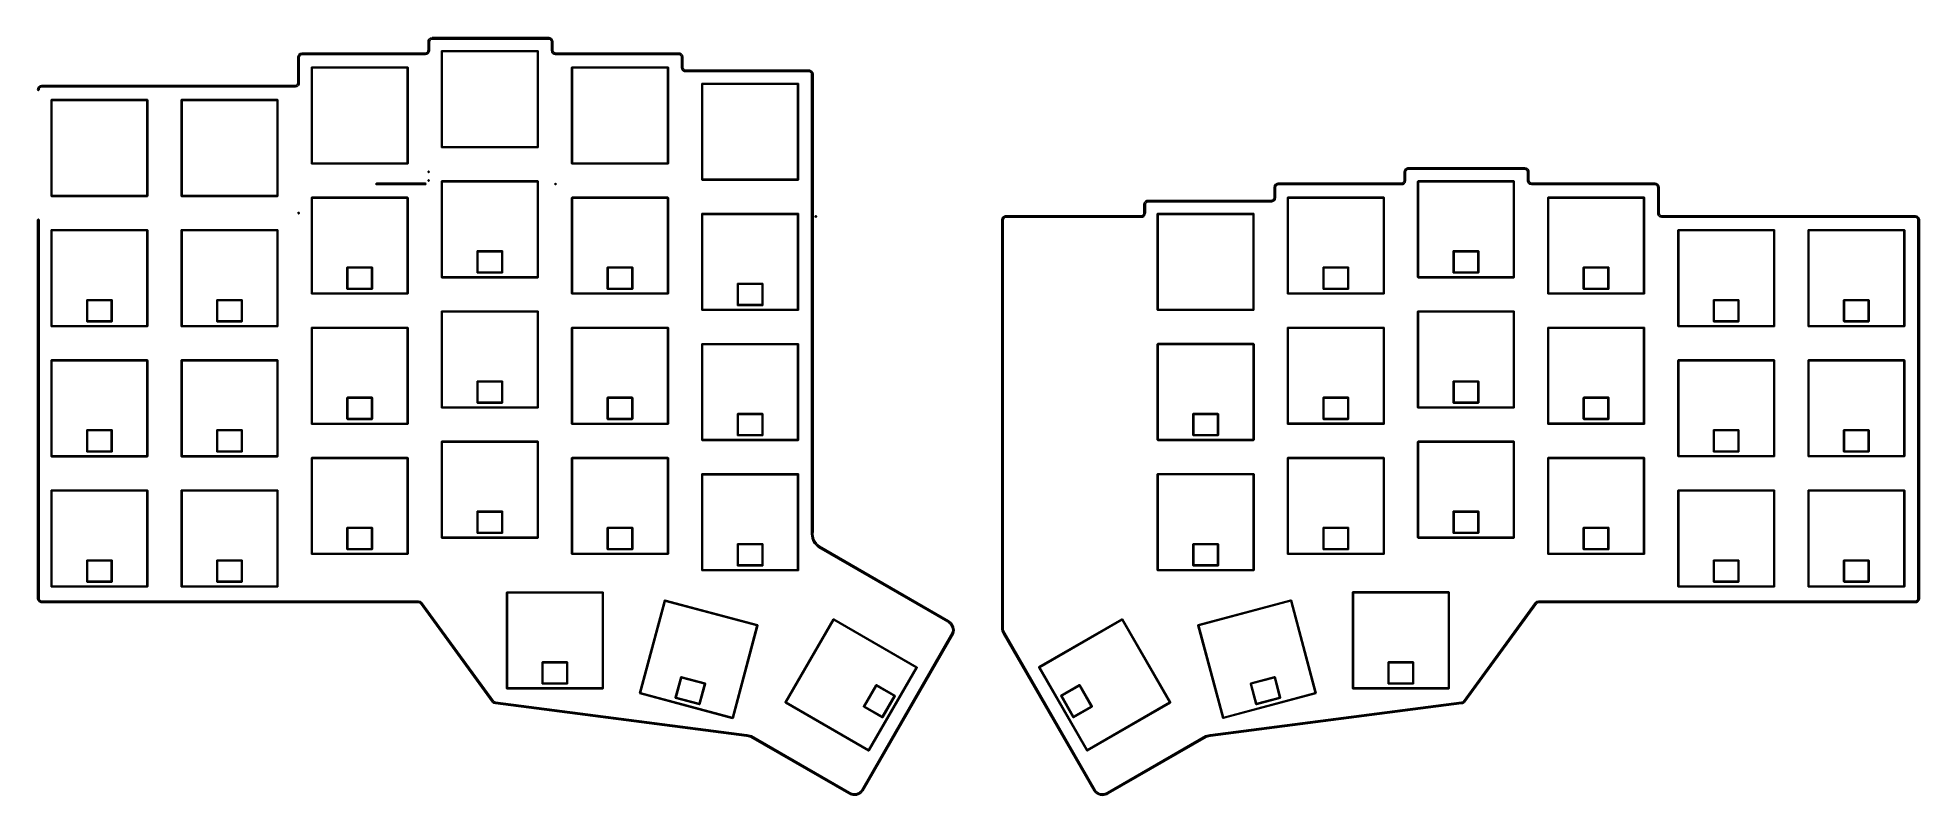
# Model space of a CAD drawing. Extents: x 11 to 286, y -111 to -1.
import ezdxf

# ---------------------------------------------------------------- set-up
doc = ezdxf.new("R2010")
doc.units = 0
doc.layers.add('BLACK', color=7, linetype='CONTINUOUS')

msp = doc.modelspace()

# ---------------------------------------------------------------- linework, layer by layer
at = {"layer": 'BLACK', "linetype": 'CONTINUOUS'}
for p, q in [((67.9971, -2.77331), (68.0777, -2.61547)), ((68.0777, -2.61547), (68.0896, -2.521)), ((68.0887, -2.51821), (68.0905, -1.27005)), ((68.0896, -2.521), (68.0887, -2.51821)), ((68.0905, -1.27005), (68.0924, -1.26398)), ((68.0912, -1.25772), (68.1069, -1.13275)), ((68.0924, -1.26398), (68.0912, -1.25772)), ((68.1069, -1.13275), (68.1143, -1.11701)), ((68.1143, -1.11701), (68.1171, -1.09983)), ((68.1171, -1.09983), (68.2154, -0.90672)), ((68.2638, -2.69077), (68.1653, -2.88383)), ((68.2154, -0.90672), (68.2307, -0.89142)), ((68.2307, -0.89142), (68.2428, -0.87346)), ((68.2428, -0.87346), (68.4118, -0.74077)), ((68.2665, -2.67359), (68.2638, -2.69077)), ((68.2739, -2.65786), (68.2665, -2.67359)), ((68.2897, -2.5329), (68.2739, -2.65786)), ((68.2887, -2.51849), (68.2876, -2.5219)), ((68.2876, -2.5219), (68.2897, -2.5329)), ((68.2904, -1.27652), (68.2887, -2.51849)), ((68.3032, -1.17505), (68.2904, -1.27652)), ((68.3836, -1.01716), (68.3032, -1.17505)), ((68.5177, -0.91195), (68.3836, -1.01716)), ((68.4118, -0.74077), (68.4325, -0.7332)), ((68.4325, -0.7332), (68.4514, -0.72192)), ((68.4514, -0.72192), (68.6681, -0.67256)), ((68.7094, -0.86829), (68.5177, -0.91195)), ((68.6681, -0.67256), (68.6742, -0.67312)), ((68.6742, -0.67312), (68.6891, -0.66829)), ((68.6891, -0.66829), (85.6893, -0.66829)), ((85.6759, -0.86829), (68.7094, -0.86829)), ((70.0475, -2.655), (70.0651, -2.61257)), ((70.0475, -16.655), (70.0475, -2.655)), ((70.0651, -2.61257), (70.1075, -2.595)), ((70.1075, -2.595), (84.1075, -2.595)), ((70.1675, -2.715), (70.1675, -16.595)), ((84.0475, -2.715), (70.1675, -2.715)), ((84.0475, -16.595), (84.0475, -2.715)), ((84.1075, -2.595), (84.1499, -2.61257)), ((84.1499, -2.61257), (84.1675, -2.655)), ((84.1675, -2.655), (84.1675, -16.655)), ((85.678, -0.86928), (85.6759, -0.86829)), ((85.7856, -0.88286), (85.678, -0.86928)), ((85.6893, -0.66829), (85.6993, -0.67156)), ((85.6993, -0.67156), (85.7031, -0.67085)), ((85.7031, -0.67085), (85.828, -0.68663)), ((85.9435, -0.96339), (85.7856, -0.88286)), ((85.828, -0.68663), (85.8437, -0.69403)), ((85.8437, -0.69403), (85.8609, -0.69676)), ((85.8609, -0.69676), (86.054, -0.79524)), ((86.0486, -1.09746), (85.9435, -0.96339)), ((86.0896, -1.27805), (86.0486, -1.09746)), ((86.054, -0.79524), (86.0693, -0.81055)), ((86.0693, -0.81055), (86.0872, -0.82261)), ((86.0872, -0.82261), (86.2198, -0.9917)), ((86.0896, -2.51835), (86.0896, -1.27805)), ((86.0939, -2.5314), (86.0896, -2.51835)), ((86.0929, -2.54228), (86.0939, -2.5314)), ((86.1421, -2.75906), (86.0929, -2.54228)), ((86.2198, -0.9917), (86.2274, -1.01236)), ((86.2274, -1.01236), (86.2387, -1.03126)), ((86.2387, -1.03126), (86.2879, -1.24804)), ((86.2879, -1.24804), (86.2868, -1.26002)), ((86.2868, -1.26002), (86.2896, -1.26867)), ((86.2896, -1.26867), (86.2896, -2.50555)), ((86.2896, -2.50555), (86.3322, -2.69286)), ((86.3322, -2.69286), (86.4373, -2.82693)), ((49.0895, -3.51911), (49.092, -3.51136)), ((49.0895, -7.26814), (49.0895, -3.51911)), ((49.0913, -3.50761), (49.1071, -3.38269)), ((49.092, -3.51136), (49.0913, -3.50761)), ((49.1071, -3.38269), (49.1145, -3.36696)), ((49.1145, -3.36696), (49.1172, -3.34979)), ((49.1172, -3.34979), (49.2156, -3.15677)), ((49.2156, -3.15677), (49.2309, -3.14148)), ((49.2309, -3.14148), (49.243, -3.12352)), ((49.243, -3.12352), (49.412, -2.99091)), ((49.2897, -3.53264), (49.2895, -3.53312)), ((49.2895, -3.53312), (49.2895, -7.26814)), ((49.3033, -3.42507), (49.2897, -3.53264)), ((49.3838, -3.26726), (49.3033, -3.42507)), ((49.5178, -3.1621), (49.3838, -3.26726)), ((49.412, -2.99091), (49.4326, -2.98334)), ((49.4326, -2.98334), (49.4515, -2.97207)), ((49.4515, -2.97207), (49.6682, -2.92275)), ((49.7016, -3.12025), (49.5178, -3.1621)), ((49.6682, -2.92275), (49.6795, -2.92377)), ((49.6795, -2.92377), (49.6904, -2.92025)), ((49.6904, -2.92025), (67.6791, -2.92025)), ((67.6903, -3.12025), (49.7016, -3.12025)), ((51.0475, -5.03), (51.0651, -4.98757)), ((51.0475, -19.03), (51.0475, -5.03)), ((51.0651, -4.98757), (51.1075, -4.97)), ((51.1075, -4.97), (65.1075, -4.97)), ((51.1675, -5.09), (51.1675, -18.97)), ((65.0475, -5.09), (51.1675, -5.09)), ((65.0475, -18.97), (65.0475, -5.09)), ((65.1075, -4.97), (65.1499, -4.98757)), ((65.1499, -4.98757), (65.1675, -5.03)), ((65.1675, -5.03), (65.1675, -19.03)), ((67.6791, -2.92025), (67.8631, -2.87846)), ((67.7012, -3.11674), (67.6903, -3.12025)), ((67.7125, -3.11777), (67.7012, -3.11674)), ((67.9293, -3.06852), (67.7125, -3.11777)), ((67.8631, -2.87846), (67.9971, -2.77331)), ((67.9482, -3.05725), (67.9293, -3.06852)), ((67.9688, -3.04969), (67.9482, -3.05725)), ((68.1379, -2.91708), (67.9688, -3.04969)), ((68.15, -2.89912), (68.1379, -2.91708)), ((68.1653, -2.88383), (68.15, -2.89912)), ((86.1534, -2.77796), (86.1421, -2.75906)), ((86.161, -2.79862), (86.1534, -2.77796)), ((86.2936, -2.96771), (86.161, -2.79862)), ((86.3115, -2.97977), (86.2936, -2.96771)), ((86.3268, -2.99507), (86.3115, -2.97977)), ((86.5199, -3.09356), (86.3268, -2.99507)), ((86.4373, -2.82693), (86.5952, -2.90745)), ((86.5371, -3.09629), (86.5199, -3.09356)), ((86.5528, -3.10369), (86.5371, -3.09629)), ((86.6778, -3.11946), (86.5528, -3.10369)), ((86.5952, -2.90745), (86.6966, -2.92025)), ((86.6843, -3.11822), (86.6778, -3.11946)), ((86.6905, -3.12025), (86.6843, -3.11822)), ((98.5675, -3.11873), (86.6905, -3.12025)), ((86.6966, -2.92025), (98.5675, -2.91873)), ((89.0475, -5.03), (89.0651, -4.98757)), ((89.0475, -19.03), (89.0475, -5.03)), ((89.0651, -4.98757), (89.1075, -4.97)), ((89.1075, -4.97), (103.108, -4.97)), ((89.1675, -5.09), (89.1675, -18.97)), ((103.047, -5.09), (89.1675, -5.09)), ((98.5675, -2.91873), (98.5675, -2.91873)), ((98.5675, -2.91873), (98.5675, -2.91873)), ((98.5675, -2.91873), (104.688, -2.91873)), ((104.676, -3.11873), (98.5675, -3.11873)), ((103.047, -18.97), (103.047, -5.09)), ((103.108, -4.97), (103.15, -4.98757)), ((103.15, -4.98757), (103.167, -5.03)), ((103.167, -5.03), (103.167, -19.03)), ((104.678, -3.11946), (104.676, -3.11873)), ((104.786, -3.13304), (104.678, -3.11946)), ((104.688, -2.91873), (104.698, -2.92193)), ((104.698, -2.92193), (104.703, -2.92104)), ((104.703, -2.92104), (104.828, -2.9368)), ((104.943, -3.21351), (104.786, -3.13304)), ((104.828, -2.9368), (104.844, -2.9442)), ((104.844, -2.9442), (104.861, -2.94693)), ((104.861, -2.94693), (105.054, -3.04535)), ((105.048, -3.34751), (104.943, -3.21351)), ((105.089, -3.52465), (105.048, -3.34751)), ((105.054, -3.04535), (105.069, -3.06065)), ((105.069, -3.06065), (105.087, -3.0727)), ((105.087, -3.0727), (105.22, -3.2417)), ((105.089, -5.01771), (105.089, -3.52465)), ((105.094, -5.03278), (105.089, -5.01771)), ((105.093, -5.04245), (105.094, -5.03278)), ((105.142, -5.25921), (105.093, -5.04245)), ((105.153, -5.2781), (105.142, -5.25921)), ((105.161, -5.29875), (105.153, -5.2781)), ((105.294, -5.46777), (105.161, -5.29875)), ((105.22, -3.2417), (105.227, -3.26235)), ((105.227, -3.26235), (105.239, -3.28124)), ((105.239, -3.28124), (105.288, -3.49793)), ((105.288, -3.49793), (105.287, -3.51217)), ((105.287, -3.51217), (105.289, -3.51911)), ((105.289, -3.51911), (105.289, -5.0023)), ((105.289, -5.0023), (105.332, -5.19291)), ((105.312, -5.47983), (105.294, -5.46777)), ((105.327, -5.49513), (105.312, -5.47983)), ((105.332, -5.19291), (105.437, -5.32693)), ((105.437, -5.32693), (105.595, -5.40737)), ((105.595, -5.40737), (105.687, -5.41887)), ((105.687, -5.41887), (105.689, -5.41809)), ((105.689, -5.41809), (123.69, -5.41809)), ((123.69, -5.41809), (123.7, -5.4214)), ((123.7, -5.4214), (123.703, -5.42091)), ((123.703, -5.42091), (123.828, -5.43668)), ((123.828, -5.43668), (123.844, -5.44409)), ((123.844, -5.44409), (123.861, -5.44682)), ((123.861, -5.44682), (124.054, -5.5453)), ((11.0912, -8.25765), (11.1069, -8.13269)), ((11.1069, -8.13269), (11.1143, -8.11695)), ((11.1143, -8.11695), (11.1171, -8.09978)), ((11.1171, -8.09978), (11.2155, -7.90671)), ((11.2155, -7.90671), (11.2309, -7.89142)), ((11.2309, -7.89142), (11.2429, -7.87346)), ((11.2429, -7.87346), (11.412, -7.74086)), ((11.3032, -8.17508), (11.2896, -8.28269)), ((11.3837, -8.01724), (11.3032, -8.17508)), ((11.5178, -7.91209), (11.3837, -8.01724)), ((11.412, -7.74086), (11.4327, -7.7333)), ((11.4327, -7.7333), (11.4516, -7.72203)), ((11.4516, -7.72203), (11.6683, -7.67279)), ((11.7017, -7.8703), (11.5178, -7.91209)), ((11.6683, -7.67279), (11.6797, -7.67382)), ((11.6797, -7.67382), (11.6905, -7.6703)), ((11.6905, -7.6703), (48.687, -7.66852)), ((48.6891, -7.86852), (11.7017, -7.8703)), ((48.687, -7.66852), (48.8631, -7.62851)), ((48.696, -7.86631), (48.6891, -7.86852)), ((48.7125, -7.86782), (48.696, -7.86631)), ((48.9293, -7.81856), (48.7125, -7.86782)), ((48.8631, -7.62851), (48.9972, -7.52336)), ((48.9482, -7.8073), (48.9293, -7.81856)), ((48.9689, -7.79974), (48.9482, -7.8073)), ((49.138, -7.66713), (48.9689, -7.79974)), ((48.9972, -7.52336), (49.0777, -7.36551)), ((49.0777, -7.36551), (49.0899, -7.26927)), ((49.0899, -7.26927), (49.0895, -7.26814)), ((49.15, -7.64917), (49.138, -7.66713)), ((49.1653, -7.63388), (49.15, -7.64917)), ((49.2638, -7.44082), (49.1653, -7.63388)), ((49.2665, -7.42364), (49.2638, -7.44082)), ((49.274, -7.4079), (49.2665, -7.42364)), ((49.2897, -7.28295), (49.274, -7.4079)), ((49.2895, -7.26814), (49.2879, -7.27319)), ((49.2879, -7.27319), (49.2897, -7.28295)), ((105.52, -5.59351), (105.327, -5.49513)), ((105.537, -5.59623), (105.52, -5.59351)), ((105.553, -5.60363), (105.537, -5.59623)), ((105.678, -5.61934), (105.553, -5.60363)), ((105.687, -5.61753), (105.678, -5.61934)), ((105.689, -5.61809), (105.687, -5.61753)), ((123.675, -5.61809), (105.689, -5.61809)), ((108.047, -7.405), (108.065, -7.36257)), ((108.047, -21.405), (108.047, -7.405)), ((108.065, -7.36257), (108.108, -7.345)), ((108.108, -7.345), (122.107, -7.345)), ((108.167, -7.465), (108.167, -21.345)), ((122.047, -7.465), (108.167, -7.465)), ((122.047, -21.345), (122.047, -7.465)), ((122.107, -7.345), (122.15, -7.36257)), ((122.15, -7.36257), (122.167, -7.405)), ((122.167, -7.405), (122.167, -21.405)), ((123.678, -5.61933), (123.675, -5.61809)), ((123.786, -5.63292), (123.678, -5.61933)), ((123.943, -5.71344), (123.786, -5.63292)), ((124.048, -5.84751), (123.943, -5.71344)), ((124.088, -6.02144), (124.048, -5.84751)), ((124.054, -5.5453), (124.069, -5.5606)), ((124.069, -5.5606), (124.087, -5.57267)), ((124.087, -5.57267), (124.22, -5.74175)), ((124.09, -7.27036), (124.088, -6.02144)), ((124.093, -7.28005), (124.09, -7.27036)), ((124.09, -7.2898), (124.093, -7.28005)), ((124.09, -72.8945), (124.09, -7.2898)), ((124.22, -5.74175), (124.227, -5.76241)), ((124.227, -5.76241), (124.239, -5.78131)), ((124.239, -5.78131), (124.288, -5.99809)), ((124.288, -5.99809), (124.286, -6.0134)), ((124.286, -6.0134), (124.288, -6.01828)), ((124.29, -7.27), (124.287, -7.27993)), ((124.287, -7.27993), (124.29, -7.2898)), ((124.288, -6.01828), (124.29, -7.27)), ((124.29, -7.2898), (124.29, -72.8945)), ((11.1027, -8.31835), (11.0912, -8.25765)), ((11.1478, -8.36066), (11.1027, -8.31835)), ((11.2091, -8.3684), (11.1478, -8.36066)), ((11.2633, -8.33862), (11.2091, -8.3684)), ((11.2896, -8.28269), (11.2633, -8.33862)), ((13.0475, -9.78), (13.0651, -9.73757)), ((13.0475, -23.78), (13.0475, -9.78)), ((13.0651, -9.73757), (13.1075, -9.72)), ((13.1075, -9.72), (27.1075, -9.72)), ((13.1675, -9.84), (13.1675, -23.72)), ((27.0475, -9.84), (13.1675, -9.84)), ((27.0475, -23.72), (27.0475, -9.84)), ((27.1075, -9.72), (27.1499, -9.73757)), ((27.1499, -9.73757), (27.1675, -9.78)), ((27.1675, -9.78), (27.1675, -23.78)), ((32.0475, -9.78), (32.0651, -9.73757)), ((32.0475, -23.78), (32.0475, -9.78)), ((32.0651, -9.73757), (32.1075, -9.72)), ((32.1075, -9.72), (46.1075, -9.72)), ((32.1675, -9.84), (32.1675, -23.72)), ((46.0475, -9.84), (32.1675, -9.84)), ((46.0475, -23.72), (46.0475, -9.84)), ((46.1075, -9.72), (46.1499, -9.73757)), ((46.1499, -9.73757), (46.1675, -9.78)), ((46.1675, -9.78), (46.1675, -23.78)), ((51.0651, -19.0724), (51.0475, -19.03)), ((51.1075, -19.09), (51.0651, -19.0724)), ((65.1075, -19.09), (51.1075, -19.09)), ((51.1675, -18.97), (65.0475, -18.97)), ((65.1499, -19.0724), (65.1075, -19.09)), ((65.1675, -19.03), (65.1499, -19.0724)), ((70.0651, -16.6974), (70.0475, -16.655)), ((70.1075, -16.715), (70.0651, -16.6974)), ((84.1075, -16.715), (70.1075, -16.715)), ((70.1675, -16.595), (84.0475, -16.595)), ((84.1499, -16.6974), (84.1075, -16.715)), ((84.1675, -16.655), (84.1499, -16.6974)), ((89.0651, -19.0724), (89.0475, -19.03)), ((89.1075, -19.09), (89.0651, -19.0724)), ((103.108, -19.09), (89.1075, -19.09)), ((89.1675, -18.97), (103.047, -18.97)), ((103.15, -19.0724), (103.108, -19.09)), ((103.167, -19.03), (103.15, -19.0724)), ((60.4824, -21.9878), (60.5187, -21.9378)), ((60.5187, -21.9378), (60.5775, -21.9187)), ((60.5775, -21.9187), (67.6883, -21.9187)), ((67.6883, -21.9187), (67.7471, -21.9378)), ((67.7471, -21.9378), (67.7834, -21.9878)), ((68.0905, -20.2702), (68.1096, -20.2114)), ((68.1096, -20.329), (68.0905, -20.2702)), ((68.0905, -20.2702), (68.0905, -20.2702)), ((68.0905, -21.5201), (68.1096, -21.4613)), ((68.0905, -21.5204), (68.0905, -21.5201)), ((68.1096, -21.5792), (68.0905, -21.5204)), ((68.1096, -20.2114), (68.1596, -20.1751)), ((68.1596, -20.3653), (68.1096, -20.329)), ((68.1096, -21.4613), (68.1596, -21.425)), ((68.1596, -21.6155), (68.1096, -21.5792)), ((68.1596, -20.1751), (68.2214, -20.1751)), ((68.2214, -20.3653), (68.1596, -20.3653)), ((68.1596, -21.425), (68.2214, -21.425)), ((68.2214, -21.6155), (68.1596, -21.6155)), ((68.2214, -20.1751), (68.2714, -20.2114)), ((68.2714, -20.329), (68.2214, -20.3653)), ((68.2214, -21.425), (68.2714, -21.4613)), ((68.2714, -21.5792), (68.2214, -21.6155)), ((68.2714, -20.2114), (68.2905, -20.2702)), ((68.2905, -20.2702), (68.2714, -20.329)), ((68.2714, -21.4613), (68.2905, -21.5201)), ((68.2905, -21.5204), (68.2714, -21.5792)), ((68.2905, -20.2702), (68.2905, -20.2702)), ((68.2905, -21.5201), (68.2905, -21.5204)), ((70.0475, -21.655), (70.0651, -21.6126)), ((70.0475, -35.655), (70.0475, -21.655)), ((70.0651, -21.6126), (70.1075, -21.595)), ((70.1075, -21.595), (84.1075, -21.595)), ((70.1675, -21.715), (70.1675, -35.595)), ((84.0475, -21.715), (70.1675, -21.715)), ((84.0475, -35.595), (84.0475, -21.715)), ((84.1075, -21.595), (84.1499, -21.6126)), ((84.1499, -21.6126), (84.1675, -21.655)), ((84.1675, -21.655), (84.1675, -35.655)), ((86.5952, -21.9893), (86.6315, -21.9393)), ((86.6315, -21.9393), (86.6903, -21.9203)), ((86.6903, -21.9203), (86.6905, -21.9203)), ((86.6905, -21.9203), (86.7493, -21.9393)), ((86.7493, -21.9393), (86.7856, -21.9893)), ((108.065, -21.4474), (108.047, -21.405)), ((108.108, -21.465), (108.065, -21.4474)), ((122.107, -21.465), (108.108, -21.465)), ((108.167, -21.345), (122.047, -21.345)), ((122.15, -21.4474), (122.107, -21.465)), ((122.167, -21.405), (122.15, -21.4474)), ((191.841, -22.0533), (192.034, -21.9549)), ((192.034, -21.9549), (192.051, -21.9522)), ((192.051, -21.9522), (192.067, -21.9448)), ((192.067, -21.9448), (192.192, -21.929)), ((192.192, -21.929), (192.197, -21.9299)), ((192.197, -21.9299), (192.207, -21.9267)), ((192.207, -21.9267), (203.168, -21.9283)), ((203.168, -21.9283), (210.198, -21.9283)), ((210.198, -21.9283), (210.3, -21.9155)), ((210.3, -21.9155), (210.458, -21.8349)), ((210.458, -21.8349), (210.563, -21.7009)), ((210.563, -21.7009), (210.605, -21.5135)), ((210.601, -21.9757), (210.583, -21.9878)), ((210.734, -21.8066), (210.601, -21.9757)), ((210.605, -20.2767), (210.608, -20.268)), ((210.605, -21.5135), (210.605, -20.2767)), ((210.607, -20.256), (210.656, -20.0393)), ((210.608, -20.268), (210.607, -20.256)), ((210.656, -20.0393), (210.668, -20.0204)), ((210.668, -20.0204), (210.675, -19.9997)), ((210.675, -19.9997), (210.808, -19.8306)), ((210.742, -21.786), (210.734, -21.8066)), ((210.753, -21.7671), (210.742, -21.786)), ((210.802, -21.5503), (210.753, -21.7671)), ((210.805, -21.5264), (210.801, -21.5394)), ((210.801, -21.5394), (210.802, -21.5503)), ((210.846, -20.1055), (210.805, -20.286)), ((210.805, -20.286), (210.805, -21.5264)), ((210.808, -19.8306), (210.826, -19.8185)), ((210.826, -19.8185), (210.841, -19.8032)), ((210.841, -19.8032), (211.034, -19.7048)), ((210.952, -19.9714), (210.846, -20.1055)), ((211.109, -19.8909), (210.952, -19.9714)), ((211.034, -19.7048), (211.051, -19.702)), ((211.051, -19.702), (211.067, -19.6946)), ((211.067, -19.6946), (211.192, -19.6789)), ((211.217, -19.8773), (211.109, -19.8909)), ((211.192, -19.6789), (211.196, -19.6796)), ((211.196, -19.6796), (211.206, -19.6763)), ((211.206, -19.6763), (228.206, -19.6763)), ((211.219, -19.8763), (211.217, -19.8773)), ((228.186, -19.8763), (211.219, -19.8763)), ((212.554, -21.65), (212.572, -21.6076)), ((212.554, -35.65), (212.554, -21.65)), ((212.572, -21.6076), (212.614, -21.59)), ((212.614, -21.59), (226.614, -21.59)), ((212.674, -21.71), (212.674, -35.59)), ((226.554, -21.71), (212.674, -21.71)), ((226.554, -35.59), (226.554, -21.71)), ((226.614, -21.59), (226.657, -21.6076)), ((226.657, -21.6076), (226.674, -21.65)), ((226.674, -21.65), (226.674, -35.65)), ((228.377, -19.9199), (228.186, -19.8763)), ((228.206, -19.6763), (228.221, -19.6811)), ((228.221, -19.6811), (228.227, -19.6806)), ((228.227, -19.6806), (228.444, -19.7299)), ((228.511, -20.0252), (228.377, -19.9199)), ((228.444, -19.7299), (228.463, -19.7412)), ((228.463, -19.7412), (228.483, -19.7488)), ((228.483, -19.7488), (228.652, -19.8815)), ((228.592, -20.183), (228.511, -20.0252)), ((228.605, -20.2907), (228.592, -20.183)), ((228.606, -20.2928), (228.605, -20.2907)), ((228.605, -21.5281), (228.606, -21.5227)), ((228.605, -21.5284), (228.605, -21.5281)), ((228.607, -21.5345), (228.605, -21.5284)), ((228.605, -21.5409), (228.607, -21.5345)), ((228.621, -21.6659), (228.605, -21.5409)), ((228.606, -21.5227), (228.606, -20.2928)), ((228.629, -21.6816), (228.621, -21.6659)), ((228.631, -21.6988), (228.629, -21.6816)), ((228.73, -21.8918), (228.631, -21.6988)), ((228.652, -19.8815), (228.664, -19.8994)), ((228.664, -19.8994), (228.68, -19.9147)), ((228.68, -19.9147), (228.778, -20.1078)), ((228.745, -21.9071), (228.73, -21.8918)), ((228.757, -21.9251), (228.745, -21.9071)), ((228.926, -22.0577), (228.757, -21.9251)), ((228.778, -20.1078), (228.781, -20.125)), ((228.781, -20.125), (228.788, -20.1408)), ((228.788, -20.1408), (228.804, -20.2657)), ((228.804, -20.2657), (228.803, -20.2677)), ((228.803, -20.2677), (228.806, -20.2767)), ((228.806, -21.5264), (228.805, -21.5291)), ((228.805, -21.5291), (228.817, -21.6235)), ((228.806, -20.2767), (228.806, -21.5264)), ((228.817, -21.6235), (228.898, -21.7813)), ((228.898, -21.7813), (229.032, -21.8865)), ((229.032, -21.8865), (229.209, -21.9267)), ((229.209, -21.9267), (241.078, -21.9283)), ((241.078, -21.9283), (247.205, -21.9283)), ((247.205, -21.9283), (247.215, -21.9318)), ((247.215, -21.9318), (247.227, -21.9307)), ((247.227, -21.9307), (247.444, -21.9801)), ((13.0651, -23.8224), (13.0475, -23.78)), ((13.1075, -23.84), (13.0651, -23.8224)), ((27.1075, -23.84), (13.1075, -23.84)), ((13.1675, -23.72), (27.0475, -23.72)), ((27.1499, -23.8224), (27.1075, -23.84)), ((27.1675, -23.78), (27.1499, -23.8224)), ((32.0651, -23.8224), (32.0475, -23.78)), ((32.1075, -23.84), (32.0651, -23.8224)), ((46.1075, -23.84), (32.1075, -23.84)), ((32.1675, -23.72), (46.0475, -23.72)), ((46.1499, -23.8224), (46.1075, -23.84)), ((46.1675, -23.78), (46.1499, -23.8224)), ((51.0475, -24.03), (51.0651, -23.9876)), ((51.0475, -38.03), (51.0475, -24.03)), ((51.0651, -23.9876), (51.1075, -23.97)), ((51.1075, -23.97), (65.1075, -23.97)), ((51.1675, -24.09), (51.1675, -37.97)), ((65.0475, -24.09), (51.1675, -24.09)), ((60.4824, -22.0496), (60.4824, -21.9878)), ((60.5187, -22.0996), (60.4824, -22.0496)), ((60.5775, -22.1187), (60.5187, -22.0996)), ((67.6883, -22.1187), (60.5775, -22.1187)), ((65.0475, -37.97), (65.0475, -24.09)), ((65.1075, -23.97), (65.1499, -23.9876)), ((65.1499, -23.9876), (65.1675, -24.03)), ((65.1675, -24.03), (65.1675, -38.03)), ((67.7471, -22.0996), (67.6883, -22.1187)), ((67.7834, -22.0496), (67.7471, -22.0996)), ((67.7834, -21.9878), (67.7834, -22.0496)), ((86.5952, -22.0512), (86.5952, -21.9893)), ((86.6315, -22.1012), (86.5952, -22.0512)), ((86.6903, -22.1203), (86.6315, -22.1012)), ((86.6905, -22.1203), (86.6903, -22.1203)), ((86.7493, -22.1012), (86.6905, -22.1203)), ((86.7856, -22.0512), (86.7493, -22.1012)), ((86.7856, -21.9893), (86.7856, -22.0512)), ((89.0475, -24.03), (89.0651, -23.9876)), ((89.0475, -38.03), (89.0475, -24.03)), ((89.0651, -23.9876), (89.1075, -23.97)), ((89.1075, -23.97), (103.108, -23.97)), ((89.1675, -24.09), (89.1675, -37.97)), ((103.047, -24.09), (89.1675, -24.09)), ((103.047, -37.97), (103.047, -24.09)), ((103.108, -23.97), (103.15, -23.9876)), ((103.15, -23.9876), (103.167, -24.03)), ((103.167, -24.03), (103.167, -38.03)), ((172.675, -24.7498), (172.808, -24.5807)), ((172.808, -24.5807), (172.826, -24.5686)), ((172.826, -24.5686), (172.841, -24.5533)), ((172.841, -24.5533), (173.034, -24.4548)), ((172.952, -24.7214), (172.847, -24.8555)), ((173.109, -24.6409), (172.952, -24.7214)), ((173.034, -24.4548), (173.051, -24.4521)), ((173.051, -24.4521), (173.067, -24.4447)), ((173.067, -24.4447), (173.192, -24.4289)), ((173.217, -24.6273), (173.109, -24.6409)), ((173.192, -24.4289), (173.195, -24.4294)), ((173.195, -24.4294), (173.205, -24.4261)), ((173.205, -24.4261), (191.206, -24.4261)), ((173.22, -24.6261), (173.217, -24.6273)), ((191.206, -24.6261), (173.22, -24.6261)), ((191.206, -24.4261), (191.208, -24.4269)), ((191.208, -24.6255), (191.206, -24.6261)), ((191.208, -24.4269), (191.3, -24.4154)), ((191.217, -24.6273), (191.208, -24.6255)), ((191.342, -24.6116), (191.217, -24.6273)), ((191.3, -24.4154), (191.458, -24.3349)), ((191.358, -24.6042), (191.342, -24.6116)), ((191.375, -24.6015), (191.358, -24.6042)), ((191.568, -24.5031), (191.375, -24.6015)), ((191.458, -24.3349), (191.563, -24.2009)), ((191.563, -24.2009), (191.606, -24.0103)), ((191.583, -24.4878), (191.568, -24.5031)), ((191.601, -24.4758), (191.583, -24.4878)), ((191.734, -24.3068), (191.601, -24.4758)), ((191.606, -22.5271), (191.608, -22.5202)), ((191.606, -24.0103), (191.606, -22.5271)), ((191.607, -22.5059), (191.656, -22.2892)), ((191.608, -22.5202), (191.607, -22.5059)), ((191.656, -22.2892), (191.668, -22.2704)), ((191.668, -22.2704), (191.675, -22.2497)), ((191.675, -22.2497), (191.808, -22.0807)), ((191.742, -24.2861), (191.734, -24.3068)), ((191.753, -24.2672), (191.742, -24.2861)), ((191.802, -24.0505), (191.753, -24.2672)), ((191.806, -24.0257), (191.801, -24.0408)), ((191.801, -24.0408), (191.802, -24.0505)), ((191.847, -22.3555), (191.806, -22.5327)), ((191.806, -22.5327), (191.806, -24.0257)), ((191.808, -22.0807), (191.826, -22.0686)), ((191.826, -22.0686), (191.841, -22.0533)), ((191.952, -22.2215), (191.847, -22.3555)), ((192.109, -22.141), (191.952, -22.2215)), ((192.217, -22.1275), (192.109, -22.141)), ((192.219, -22.1267), (192.217, -22.1275)), ((203.167, -22.1283), (192.219, -22.1267)), ((193.554, -24.025), (193.572, -23.9826)), ((193.554, -38.025), (193.554, -24.025)), ((193.572, -23.9826), (193.614, -23.965)), ((193.614, -23.965), (207.614, -23.965)), ((193.674, -24.085), (193.674, -37.965)), ((207.554, -24.085), (193.674, -24.085)), ((203.167, -22.1282), (203.167, -22.1283)), ((203.167, -22.1283), (203.167, -22.1282)), ((210.205, -22.1283), (203.167, -22.1283)), ((207.554, -37.965), (207.554, -24.085)), ((207.614, -23.965), (207.657, -23.9826)), ((207.657, -23.9826), (207.674, -24.025)), ((207.674, -24.025), (207.674, -38.025)), ((210.211, -22.1262), (210.205, -22.1283)), ((210.217, -22.1275), (210.211, -22.1262)), ((210.342, -22.1117), (210.217, -22.1275)), ((210.358, -22.1043), (210.342, -22.1117)), ((210.375, -22.1016), (210.358, -22.1043)), ((210.568, -22.0031), (210.375, -22.1016)), ((210.583, -21.9878), (210.568, -22.0031)), ((228.947, -22.0653), (228.926, -22.0577)), ((228.966, -22.0765), (228.947, -22.0653)), ((229.183, -22.1258), (228.966, -22.0765)), ((229.199, -22.1243), (229.183, -22.1258)), ((229.207, -22.1267), (229.199, -22.1243)), ((241.077, -22.1283), (229.207, -22.1267)), ((231.554, -24.025), (231.572, -23.9826)), ((231.554, -38.025), (231.554, -24.025)), ((231.572, -23.9826), (231.614, -23.965)), ((231.614, -23.965), (245.614, -23.965)), ((231.674, -24.085), (231.674, -37.965)), ((245.554, -24.085), (231.674, -24.085)), ((241.077, -22.1283), (241.077, -22.1282)), ((241.077, -22.1282), (241.077, -22.1283)), ((247.193, -22.1283), (241.077, -22.1283)), ((245.554, -37.965), (245.554, -24.085)), ((245.614, -23.965), (245.657, -23.9826)), ((245.657, -23.9826), (245.674, -24.025)), ((245.674, -24.025), (245.674, -38.025)), ((247.377, -22.1701), (247.193, -22.1283)), ((247.511, -22.2753), (247.377, -22.1701)), ((247.444, -21.9801), (247.462, -21.9913)), ((247.462, -21.9913), (247.483, -21.9989)), ((247.483, -21.9989), (247.652, -22.1315)), ((247.592, -22.4331), (247.511, -22.2753)), ((247.605, -22.5406), (247.592, -22.4331)), ((247.606, -22.5411), (247.605, -22.5406)), ((247.606, -26.2751), (247.606, -22.5411)), ((247.652, -22.1315), (247.664, -22.1495)), ((247.664, -22.1495), (247.679, -22.1648)), ((247.679, -22.1648), (247.778, -22.3578)), ((247.778, -22.3578), (247.781, -22.375)), ((247.781, -22.375), (247.788, -22.3907)), ((247.788, -22.3907), (247.804, -22.5156)), ((247.804, -22.5156), (247.803, -22.5194)), ((247.803, -22.5194), (247.806, -22.5271)), ((247.806, -22.5271), (247.806, -26.2761)), ((11.0886, -82.5189), (11.0904, -27.2702)), ((11.0904, -27.2702), (11.1095, -27.2114)), ((11.0904, -27.2702), (11.0904, -27.2702)), ((11.1095, -27.2114), (11.1595, -27.1751)), ((11.1595, -27.1751), (11.2213, -27.1751)), ((11.2213, -27.1751), (11.2713, -27.2114)), ((11.2713, -27.2114), (11.2904, -27.2702)), ((11.2904, -27.2702), (11.2886, -82.5012)), ((11.2904, -27.2702), (11.2904, -27.2702)), ((49.0905, -26.2702), (49.1096, -26.2114)), ((49.0905, -26.2704), (49.0905, -26.2702)), ((49.1096, -26.3292), (49.0905, -26.2704)), ((49.1096, -26.2114), (49.1596, -26.1751)), ((49.1596, -26.3655), (49.1096, -26.3292)), ((49.1596, -26.1751), (49.2214, -26.1751)), ((49.2214, -26.3655), (49.1596, -26.3655)), ((49.2214, -26.1751), (49.2714, -26.2114)), ((49.2714, -26.3292), (49.2214, -26.3655)), ((49.2714, -26.2114), (49.2905, -26.2702)), ((49.2905, -26.2704), (49.2714, -26.3292)), ((49.2905, -26.2702), (49.2905, -26.2704)), ((108.047, -26.405), (108.065, -26.3626)), ((108.047, -40.405), (108.047, -26.405)), ((108.065, -26.3626), (108.108, -26.345)), ((108.108, -26.345), (122.107, -26.345)), ((108.167, -26.465), (108.167, -40.345)), ((122.047, -26.465), (108.167, -26.465)), ((122.047, -40.345), (122.047, -26.465)), ((122.107, -26.345), (122.15, -26.3626)), ((122.15, -26.3626), (122.167, -26.405)), ((122.167, -26.405), (122.167, -40.405)), ((124.595, -26.7394), (124.631, -26.6894)), ((124.595, -26.8012), (124.595, -26.7394)), ((124.631, -26.8512), (124.595, -26.8012)), ((124.631, -26.6894), (124.69, -26.6703)), ((124.69, -26.8703), (124.631, -26.8512)), ((124.69, -26.6703), (124.69, -26.6703)), ((124.69, -26.6703), (124.749, -26.6894)), ((124.749, -26.8512), (124.69, -26.8703)), ((124.69, -26.8703), (124.69, -26.8703)), ((124.749, -26.6894), (124.786, -26.7394)), ((124.786, -26.8012), (124.749, -26.8512)), ((124.786, -26.7394), (124.786, -26.8012)), ((151.855, -27.2769), (151.858, -27.2676)), ((151.855, -86.7509), (151.855, -27.2769)), ((151.857, -27.256), (151.907, -27.0393)), ((151.858, -27.2676), (151.857, -27.256)), ((151.907, -27.0393), (151.918, -27.0204)), ((151.918, -27.0204), (151.925, -26.9997)), ((151.925, -26.9997), (152.058, -26.8307)), ((152.097, -27.1056), (152.055, -27.2871)), ((152.055, -27.2871), (152.055, -86.7509)), ((152.058, -26.8307), (152.076, -26.8187)), ((152.076, -26.8187), (152.091, -26.8034)), ((152.091, -26.8034), (152.284, -26.705)), ((152.202, -26.9716), (152.097, -27.1056)), ((152.36, -26.8911), (152.202, -26.9716)), ((152.284, -26.705), (152.301, -26.7022)), ((152.301, -26.7022), (152.317, -26.6948)), ((152.317, -26.6948), (152.442, -26.6791)), ((152.467, -26.8775), (152.36, -26.8911)), ((152.442, -26.6791), (152.446, -26.6798)), ((152.446, -26.6798), (152.456, -26.6765)), ((152.456, -26.6765), (172.199, -26.6783)), ((152.469, -26.8765), (152.467, -26.8775)), ((172.205, -26.8783), (152.469, -26.8765)), ((172.199, -26.6783), (172.3, -26.6655)), ((172.211, -26.8763), (172.205, -26.8783)), ((172.205, -26.8783), (172.205, -26.8783)), ((172.205, -26.8783), (172.205, -26.8783)), ((172.205, -26.8783), (172.205, -26.8783)), ((172.217, -26.8775), (172.211, -26.8763)), ((172.342, -26.8617), (172.217, -26.8775)), ((172.3, -26.6655), (172.458, -26.585)), ((172.358, -26.8543), (172.342, -26.8617)), ((172.375, -26.8516), (172.358, -26.8543)), ((172.568, -26.7531), (172.375, -26.8516)), ((172.458, -26.585), (172.563, -26.4509)), ((172.563, -26.4509), (172.605, -26.2669)), ((172.584, -26.7378), (172.568, -26.7531)), ((172.602, -26.7258), (172.584, -26.7378)), ((172.734, -26.5567), (172.602, -26.7258)), ((172.605, -26.2669), (172.607, -25.0263)), ((172.607, -25.0061), (172.656, -24.7893)), ((172.609, -25.0214), (172.607, -25.0061)), ((172.607, -25.0263), (172.609, -25.0214)), ((172.656, -24.7893), (172.668, -24.7704)), ((172.668, -24.7704), (172.675, -24.7498)), ((172.742, -26.536), (172.734, -26.5567)), ((172.753, -26.5171), (172.742, -26.536)), ((172.802, -26.3003), (172.753, -26.5171)), ((172.805, -26.2784), (172.801, -26.2891)), ((172.801, -26.2891), (172.802, -26.3003)), ((172.807, -25.0294), (172.805, -26.2784)), ((172.847, -24.8555), (172.807, -25.0294)), ((174.547, -26.405), (174.565, -26.3626)), ((174.547, -40.405), (174.547, -26.405)), ((174.565, -26.3626), (174.607, -26.345)), ((174.607, -26.345), (188.607, -26.345)), ((174.667, -26.465), (174.667, -40.345)), ((188.547, -26.465), (174.667, -26.465)), ((188.547, -40.345), (188.547, -26.465)), ((188.607, -26.345), (188.65, -26.3626)), ((188.65, -26.3626), (188.667, -26.405)), ((188.667, -26.405), (188.667, -40.405)), ((247.604, -26.2782), (247.606, -26.2751)), ((247.604, -26.2784), (247.604, -26.2782)), ((247.606, -26.2846), (247.604, -26.2784)), ((247.605, -26.2909), (247.606, -26.2846)), ((247.621, -26.4159), (247.605, -26.2909)), ((247.628, -26.4316), (247.621, -26.4159)), ((247.631, -26.4488), (247.628, -26.4316)), ((247.73, -26.6419), (247.631, -26.4488)), ((247.745, -26.6572), (247.73, -26.6419)), ((247.757, -26.6751), (247.745, -26.6572)), ((247.926, -26.8077), (247.757, -26.6751)), ((247.806, -26.2761), (247.805, -26.2773)), ((247.805, -26.2773), (247.817, -26.3735)), ((247.817, -26.3735), (247.898, -26.5314)), ((247.898, -26.5314), (248.032, -26.6365)), ((247.947, -26.8153), (247.926, -26.8077)), ((247.966, -26.8266), (247.947, -26.8153)), ((248.182, -26.8758), (247.966, -26.8266)), ((248.032, -26.6365), (248.208, -26.6765)), ((248.199, -26.8743), (248.182, -26.8758)), ((248.206, -26.8765), (248.199, -26.8743)), ((285.193, -26.8783), (248.206, -26.8765)), ((248.208, -26.6765), (285.205, -26.6783)), ((285.377, -26.9201), (285.193, -26.8783)), ((285.205, -26.6783), (285.215, -26.6818)), ((285.215, -26.6818), (285.227, -26.6808)), ((285.227, -26.6808), (285.443, -26.73)), ((285.511, -27.0252), (285.377, -26.9201)), ((285.443, -26.73), (285.462, -26.7413)), ((285.462, -26.7413), (285.483, -26.7489)), ((285.483, -26.7489), (285.652, -26.8815)), ((285.592, -27.1831), (285.511, -27.0252)), ((285.605, -27.2845), (285.592, -27.1831)), ((285.606, -82.5092), (285.605, -27.2845)), ((285.652, -26.8815), (285.664, -26.8994)), ((285.664, -26.8994), (285.679, -26.9147)), ((285.679, -26.9147), (285.778, -27.1078)), ((285.778, -27.1078), (285.781, -27.125)), ((285.781, -27.125), (285.788, -27.1407)), ((285.788, -27.1407), (285.804, -27.2656)), ((285.804, -27.2656), (285.803, -27.272)), ((285.803, -27.272), (285.805, -27.2782)), ((285.805, -27.2782), (285.805, -27.2782)), ((285.805, -27.2782), (285.806, -82.5269)), ((13.0475, -28.78), (13.0651, -28.7376)), ((13.0475, -42.78), (13.0475, -28.78)), ((13.0651, -28.7376), (13.1075, -28.72)), ((13.1075, -28.72), (27.1075, -28.72)), ((13.1675, -28.84), (13.1675, -42.72)), ((27.0475, -28.84), (13.1675, -28.84)), ((27.0475, -42.72), (27.0475, -28.84)), ((27.1075, -28.72), (27.1499, -28.7376)), ((27.1499, -28.7376), (27.1675, -28.78)), ((27.1675, -28.78), (27.1675, -42.78)), ((32.0475, -28.78), (32.0651, -28.7376)), ((32.0475, -42.78), (32.0475, -28.78)), ((32.0651, -28.7376), (32.1075, -28.72)), ((32.1075, -28.72), (46.1075, -28.72)), ((32.1675, -28.84), (32.1675, -42.72)), ((46.0475, -28.84), (32.1675, -28.84)), ((46.0475, -42.72), (46.0475, -28.84)), ((46.1075, -28.72), (46.1499, -28.7376)), ((46.1499, -28.7376), (46.1675, -28.78)), ((46.1675, -28.78), (46.1675, -42.78)), ((250.554, -28.775), (250.572, -28.7326)), ((250.554, -42.775), (250.554, -28.775)), ((250.572, -28.7326), (250.614, -28.715)), ((250.614, -28.715), (264.614, -28.715)), ((250.674, -28.835), (250.674, -42.715)), ((264.554, -28.835), (250.674, -28.835)), ((264.554, -42.715), (264.554, -28.835)), ((264.614, -28.715), (264.657, -28.7326)), ((264.657, -28.7326), (264.674, -28.775)), ((264.674, -28.775), (264.674, -42.775)), ((269.554, -28.775), (269.572, -28.7326)), ((269.554, -42.775), (269.554, -28.775)), ((269.572, -28.7326), (269.614, -28.715)), ((269.614, -28.715), (283.614, -28.715)), ((269.674, -28.835), (269.674, -42.715)), ((283.554, -28.835), (269.674, -28.835)), ((283.554, -42.715), (283.554, -28.835)), ((283.614, -28.715), (283.657, -28.7326)), ((283.657, -28.7326), (283.674, -28.775)), ((283.674, -28.775), (283.674, -42.775)), ((75.2475, -31.855), (75.2651, -31.8126)), ((75.2475, -34.955), (75.2475, -31.855)), ((75.2651, -31.8126), (75.3075, -31.795)), ((75.3075, -31.795), (78.9075, -31.795)), ((75.3675, -31.915), (75.3675, -34.895)), ((78.8475, -31.915), (75.3675, -31.915)), ((78.8475, -34.895), (78.8475, -31.915)), ((78.9075, -31.795), (78.9499, -31.8126)), ((78.9499, -31.8126), (78.9675, -31.855)), ((78.9675, -31.855), (78.9675, -34.955)), ((217.748, -31.855), (217.765, -31.8126)), ((217.748, -34.955), (217.748, -31.855)), ((217.765, -31.8126), (217.807, -31.795)), ((217.807, -31.795), (221.407, -31.795)), ((217.867, -31.915), (217.867, -34.895)), ((221.347, -31.915), (217.867, -31.915)), ((221.347, -34.895), (221.347, -31.915)), ((221.407, -31.795), (221.45, -31.8126)), ((221.45, -31.8126), (221.468, -31.855)), ((221.468, -31.855), (221.468, -34.955)), ((56.2475, -34.23), (56.2651, -34.1876)), ((56.2475, -37.33), (56.2475, -34.23)), ((56.2651, -34.1876), (56.3075, -34.17)), ((56.3075, -34.17), (59.9075, -34.17)), ((56.3675, -34.29), (56.3675, -37.27)), ((59.8475, -34.29), (56.3675, -34.29)), ((59.8475, -37.27), (59.8475, -34.29)), ((59.9075, -34.17), (59.9499, -34.1876)), ((59.9499, -34.1876), (59.9675, -34.23)), ((59.9675, -34.23), (59.9675, -37.33)), ((70.0651, -35.6974), (70.0475, -35.655)), ((70.1075, -35.715), (70.0651, -35.6974)), ((70.1675, -35.595), (84.0475, -35.595)), ((75.2651, -34.9974), (75.2475, -34.955)), ((75.3075, -35.015), (75.2651, -34.9974)), ((78.9075, -35.015), (75.3075, -35.015)), ((75.3675, -34.895), (78.8475, -34.895)), ((78.9499, -34.9974), (78.9075, -35.015)), ((78.9675, -34.955), (78.9499, -34.9974)), ((84.1499, -35.6974), (84.1075, -35.715)), ((84.1675, -35.655), (84.1499, -35.6974)), ((94.2475, -34.23), (94.2651, -34.1876)), ((94.2475, -37.33), (94.2475, -34.23)), ((94.2651, -34.1876), (94.3075, -34.17)), ((94.3075, -34.17), (97.9075, -34.17)), ((94.3675, -34.29), (94.3675, -37.27)), ((97.8475, -34.29), (94.3675, -34.29)), ((97.8475, -37.27), (97.8475, -34.29)), ((97.9075, -34.17), (97.9499, -34.1876)), ((97.9499, -34.1876), (97.9675, -34.23)), ((97.9675, -34.23), (97.9675, -37.33)), ((198.748, -34.23), (198.765, -34.1876)), ((198.748, -37.33), (198.748, -34.23)), ((198.765, -34.1876), (198.808, -34.17)), ((198.808, -34.17), (202.407, -34.17)), ((198.867, -34.29), (198.867, -37.27)), ((202.347, -34.29), (198.867, -34.29)), ((202.347, -37.27), (202.347, -34.29)), ((202.407, -34.17), (202.45, -34.1876)), ((202.45, -34.1876), (202.468, -34.23)), ((202.468, -34.23), (202.468, -37.33)), ((212.572, -35.6924), (212.554, -35.65)), ((212.614, -35.71), (212.572, -35.6924)), ((226.614, -35.71), (212.614, -35.71)), ((212.674, -35.59), (226.554, -35.59)), ((217.765, -34.9974), (217.748, -34.955)), ((217.807, -35.015), (217.765, -34.9974)), ((221.407, -35.015), (217.807, -35.015)), ((217.867, -34.895), (221.347, -34.895)), ((221.45, -34.9974), (221.407, -35.015)), ((221.468, -34.955), (221.45, -34.9974)), ((226.657, -35.6924), (226.614, -35.71)), ((226.674, -35.65), (226.657, -35.6924)), ((236.748, -34.23), (236.765, -34.1876)), ((236.748, -37.33), (236.748, -34.23)), ((236.765, -34.1876), (236.807, -34.17)), ((236.807, -34.17), (240.407, -34.17)), ((236.867, -34.29), (236.867, -37.27)), ((240.347, -34.29), (236.867, -34.29)), ((240.347, -37.27), (240.347, -34.29)), ((240.407, -34.17), (240.45, -34.1876)), ((240.45, -34.1876), (240.468, -34.23)), ((240.468, -34.23), (240.468, -37.33)), ((51.0651, -38.0724), (51.0475, -38.03)), ((51.1075, -38.09), (51.0651, -38.0724)), ((65.1075, -38.09), (51.1075, -38.09)), ((51.1675, -37.97), (65.0475, -37.97)), ((56.2651, -37.3724), (56.2475, -37.33)), ((56.3075, -37.39), (56.2651, -37.3724)), ((59.9075, -37.39), (56.3075, -37.39)), ((56.3675, -37.27), (59.8475, -37.27)), ((59.9499, -37.3724), (59.9075, -37.39)), ((59.9675, -37.33), (59.9499, -37.3724)), ((65.1499, -38.0724), (65.1075, -38.09)), ((65.1675, -38.03), (65.1499, -38.0724)), ((84.1075, -35.715), (70.1075, -35.715)), ((89.0651, -38.0724), (89.0475, -38.03)), ((89.1075, -38.09), (89.0651, -38.0724)), ((103.108, -38.09), (89.1075, -38.09)), ((89.1675, -37.97), (103.047, -37.97)), ((94.2651, -37.3724), (94.2475, -37.33)), ((94.3075, -37.39), (94.2651, -37.3724)), ((97.9075, -37.39), (94.3075, -37.39)), ((94.3675, -37.27), (97.8475, -37.27)), ((97.9499, -37.3724), (97.9075, -37.39)), ((97.9675, -37.33), (97.9499, -37.3724)), ((103.15, -38.0724), (103.108, -38.09)), ((103.167, -38.03), (103.15, -38.0724)), ((113.247, -36.605), (113.265, -36.5626)), ((113.247, -39.705), (113.247, -36.605)), ((113.265, -36.5626), (113.307, -36.545)), ((113.307, -36.545), (116.907, -36.545)), ((113.367, -36.665), (113.367, -39.645)), ((116.847, -36.665), (113.367, -36.665)), ((116.847, -39.645), (116.847, -36.665)), ((116.907, -36.545), (116.95, -36.5626)), ((116.95, -36.5626), (116.968, -36.605)), ((116.968, -36.605), (116.968, -39.705)), ((193.572, -38.0674), (193.554, -38.025)), ((193.614, -38.085), (193.572, -38.0674)), ((207.614, -38.085), (193.614, -38.085)), ((193.674, -37.965), (207.554, -37.965)), ((198.765, -37.3724), (198.748, -37.33)), ((198.808, -37.39), (198.765, -37.3724)), ((202.407, -37.39), (198.808, -37.39)), ((198.867, -37.27), (202.347, -37.27)), ((202.45, -37.3724), (202.407, -37.39)), ((202.468, -37.33), (202.45, -37.3724)), ((207.657, -38.0674), (207.614, -38.085)), ((207.674, -38.025), (207.657, -38.0674)), ((231.572, -38.0674), (231.554, -38.025)), ((231.614, -38.085), (231.572, -38.0674)), ((245.614, -38.085), (231.614, -38.085)), ((231.674, -37.965), (245.554, -37.965)), ((236.765, -37.3724), (236.748, -37.33)), ((236.807, -37.39), (236.765, -37.3724)), ((240.407, -37.39), (236.807, -37.39)), ((236.867, -37.27), (240.347, -37.27)), ((240.45, -37.3724), (240.407, -37.39)), ((240.468, -37.33), (240.45, -37.3724)), ((245.657, -38.0674), (245.614, -38.085)), ((245.674, -38.025), (245.657, -38.0674)), ((18.2475, -38.98), (18.2651, -38.9376)), ((18.2475, -42.08), (18.2475, -38.98)), ((18.2651, -38.9376), (18.3075, -38.92)), ((18.3075, -38.92), (21.9075, -38.92)), ((18.3675, -39.04), (18.3675, -42.02)), ((21.8475, -39.04), (18.3675, -39.04)), ((21.8475, -42.02), (21.8475, -39.04)), ((21.9075, -38.92), (21.9499, -38.9376)), ((21.9499, -38.9376), (21.9675, -38.98)), ((21.9675, -38.98), (21.9675, -42.08)), ((37.2475, -38.98), (37.2651, -38.9376)), ((37.2475, -42.08), (37.2475, -38.98)), ((37.2651, -38.9376), (37.3075, -38.92)), ((37.3075, -38.92), (40.9075, -38.92)), ((37.3675, -39.04), (37.3675, -42.02)), ((40.8475, -39.04), (37.3675, -39.04)), ((40.8475, -42.02), (40.8475, -39.04)), ((40.9075, -38.92), (40.9499, -38.9376)), ((40.9499, -38.9376), (40.9675, -38.98)), ((40.9675, -38.98), (40.9675, -42.08)), ((70.0475, -40.655), (70.0651, -40.6126)), ((70.0475, -54.655), (70.0475, -40.655)), ((70.0651, -40.6126), (70.1075, -40.595)), ((70.1075, -40.595), (84.1075, -40.595)), ((70.1675, -40.715), (70.1675, -54.595)), ((84.0475, -40.715), (70.1675, -40.715)), ((84.0475, -54.595), (84.0475, -40.715)), ((84.1075, -40.595), (84.1499, -40.6126)), ((84.1499, -40.6126), (84.1675, -40.655)), ((84.1675, -40.655), (84.1675, -54.655)), ((108.065, -40.4474), (108.047, -40.405)), ((108.108, -40.465), (108.065, -40.4474)), ((122.107, -40.465), (108.108, -40.465)), ((108.167, -40.345), (122.047, -40.345)), ((113.265, -39.7474), (113.247, -39.705)), ((113.307, -39.765), (113.265, -39.7474)), ((116.907, -39.765), (113.307, -39.765)), ((113.367, -39.645), (116.847, -39.645)), ((116.95, -39.7474), (116.907, -39.765)), ((116.968, -39.705), (116.95, -39.7474)), ((122.15, -40.4474), (122.107, -40.465)), ((122.167, -40.405), (122.15, -40.4474)), ((174.565, -40.4474), (174.547, -40.405)), ((174.607, -40.465), (174.565, -40.4474)), ((188.607, -40.465), (174.607, -40.465)), ((174.667, -40.345), (188.547, -40.345)), ((188.65, -40.4474), (188.607, -40.465)), ((188.667, -40.405), (188.65, -40.4474)), ((212.554, -40.65), (212.572, -40.6076)), ((212.554, -54.65), (212.554, -40.65)), ((212.572, -40.6076), (212.614, -40.59)), ((212.614, -40.59), (226.614, -40.59)), ((212.674, -40.71), (212.674, -54.59)), ((226.554, -40.71), (212.674, -40.71)), ((226.554, -54.59), (226.554, -40.71)), ((226.614, -40.59), (226.657, -40.6076)), ((226.657, -40.6076), (226.674, -40.65)), ((226.674, -40.65), (226.674, -54.65)), ((255.748, -38.98), (255.765, -38.9376)), ((255.748, -42.08), (255.748, -38.98)), ((255.765, -38.9376), (255.807, -38.92)), ((255.807, -38.92), (259.407, -38.92)), ((255.867, -39.04), (255.867, -42.02)), ((259.347, -39.04), (255.867, -39.04)), ((259.347, -42.02), (259.347, -39.04)), ((259.407, -38.92), (259.45, -38.9376)), ((259.45, -38.9376), (259.467, -38.98)), ((259.467, -38.98), (259.467, -42.08)), ((274.748, -38.98), (274.765, -38.9376)), ((274.748, -42.08), (274.748, -38.98)), ((274.765, -38.9376), (274.808, -38.92)), ((274.808, -38.92), (278.407, -38.92)), ((274.868, -39.04), (274.868, -42.02)), ((278.347, -39.04), (274.868, -39.04)), ((278.347, -42.02), (278.347, -39.04)), ((278.407, -38.92), (278.45, -38.9376)), ((278.45, -38.9376), (278.467, -38.98)), ((278.467, -38.98), (278.467, -42.08)), ((13.0651, -42.8224), (13.0475, -42.78)), ((13.1075, -42.84), (13.0651, -42.8224)), ((27.1075, -42.84), (13.1075, -42.84)), ((13.1675, -42.72), (27.0475, -42.72)), ((18.2651, -42.1224), (18.2475, -42.08)), ((18.3075, -42.14), (18.2651, -42.1224)), ((21.9075, -42.14), (18.3075, -42.14)), ((18.3675, -42.02), (21.8475, -42.02)), ((21.9499, -42.1224), (21.9075, -42.14)), ((21.9675, -42.08), (21.9499, -42.1224)), ((27.1499, -42.8224), (27.1075, -42.84)), ((27.1675, -42.78), (27.1499, -42.8224)), ((32.0651, -42.8224), (32.0475, -42.78)), ((32.1075, -42.84), (32.0651, -42.8224)), ((46.1075, -42.84), (32.1075, -42.84)), ((32.1675, -42.72), (46.0475, -42.72)), ((37.2651, -42.1224), (37.2475, -42.08)), ((37.3075, -42.14), (37.2651, -42.1224)), ((40.9075, -42.14), (37.3075, -42.14)), ((37.3675, -42.02), (40.8475, -42.02)), ((40.9499, -42.1224), (40.9075, -42.14)), ((40.9675, -42.08), (40.9499, -42.1224)), ((46.1499, -42.8224), (46.1075, -42.84)), ((46.1675, -42.78), (46.1499, -42.8224)), ((51.0475, -43.03), (51.0651, -42.9876)), ((51.0475, -57.03), (51.0475, -43.03)), ((51.0651, -42.9876), (51.1075, -42.97)), ((51.1075, -42.97), (65.1075, -42.97)), ((51.1675, -43.09), (51.1675, -56.97)), ((65.0475, -43.09), (51.1675, -43.09)), ((65.0475, -56.97), (65.0475, -43.09)), ((65.1075, -42.97), (65.1499, -42.9876)), ((65.1499, -42.9876), (65.1675, -43.03)), ((65.1675, -43.03), (65.1675, -57.03)), ((89.0475, -43.03), (89.0651, -42.9876)), ((89.0475, -57.03), (89.0475, -43.03)), ((89.0651, -42.9876), (89.1075, -42.97)), ((89.1075, -42.97), (103.108, -42.97)), ((89.1675, -43.09), (89.1675, -56.97)), ((103.047, -43.09), (89.1675, -43.09)), ((103.047, -56.97), (103.047, -43.09)), ((103.108, -42.97), (103.15, -42.9876)), ((103.15, -42.9876), (103.167, -43.03)), ((103.167, -43.03), (103.167, -57.03)), ((193.554, -43.025), (193.572, -42.9826)), ((193.554, -57.025), (193.554, -43.025)), ((193.572, -42.9826), (193.614, -42.965)), ((193.614, -42.965), (207.614, -42.965)), ((193.674, -43.085), (193.674, -56.965)), ((207.554, -43.085), (193.674, -43.085)), ((207.554, -56.965), (207.554, -43.085)), ((207.614, -42.965), (207.657, -42.9826)), ((207.657, -42.9826), (207.674, -43.025)), ((207.674, -43.025), (207.674, -57.025)), ((231.554, -43.025), (231.572, -42.9826)), ((231.554, -57.025), (231.554, -43.025)), ((231.572, -42.9826), (231.614, -42.965)), ((231.614, -42.965), (245.614, -42.965)), ((231.674, -43.085), (231.674, -56.965)), ((245.554, -43.085), (231.674, -43.085)), ((245.554, -56.965), (245.554, -43.085)), ((245.614, -42.965), (245.657, -42.9826)), ((245.657, -42.9826), (245.674, -43.025)), ((245.674, -43.025), (245.674, -57.025)), ((250.572, -42.8174), (250.554, -42.775)), ((250.614, -42.835), (250.572, -42.8174)), ((264.614, -42.835), (250.614, -42.835)), ((250.674, -42.715), (264.554, -42.715)), ((255.765, -42.1224), (255.748, -42.08)), ((255.807, -42.14), (255.765, -42.1224)), ((259.407, -42.14), (255.807, -42.14)), ((255.867, -42.02), (259.347, -42.02)), ((259.45, -42.1224), (259.407, -42.14)), ((259.467, -42.08), (259.45, -42.1224)), ((264.657, -42.8174), (264.614, -42.835)), ((264.674, -42.775), (264.657, -42.8174)), ((269.572, -42.8174), (269.554, -42.775)), ((269.614, -42.835), (269.572, -42.8174)), ((283.614, -42.835), (269.614, -42.835)), ((269.674, -42.715), (283.554, -42.715)), ((274.765, -42.1224), (274.748, -42.08)), ((274.808, -42.14), (274.765, -42.1224)), ((278.407, -42.14), (274.808, -42.14)), ((274.868, -42.02), (278.347, -42.02)), ((278.45, -42.1224), (278.407, -42.14)), ((278.467, -42.08), (278.45, -42.1224)), ((283.657, -42.8174), (283.614, -42.835)), ((283.674, -42.775), (283.657, -42.8174)), ((108.047, -45.405), (108.065, -45.3626)), ((108.047, -59.405), (108.047, -45.405)), ((108.065, -45.3626), (108.108, -45.345)), ((108.108, -45.345), (122.107, -45.345)), ((108.167, -45.465), (108.167, -59.345)), ((122.047, -45.465), (108.167, -45.465)), ((122.047, -59.345), (122.047, -45.465)), ((122.107, -45.345), (122.15, -45.3626)), ((122.15, -45.3626), (122.167, -45.405)), ((122.167, -45.405), (122.167, -59.405)), ((174.554, -45.4), (174.572, -45.3576)), ((174.554, -59.4), (174.554, -45.4)), ((174.572, -45.3576), (174.614, -45.34)), ((174.614, -45.34), (188.614, -45.34)), ((174.674, -45.46), (174.674, -59.34)), ((188.554, -45.46), (174.674, -45.46)), ((188.554, -59.34), (188.554, -45.46)), ((188.614, -45.34), (188.657, -45.3576)), ((188.657, -45.3576), (188.674, -45.4)), ((188.674, -45.4), (188.674, -59.4)), ((13.0475, -47.78), (13.0651, -47.7376)), ((13.0475, -61.78), (13.0475, -47.78)), ((13.0651, -47.7376), (13.1075, -47.72)), ((13.1075, -47.72), (27.1075, -47.72)), ((13.1675, -47.84), (13.1675, -61.72)), ((27.0475, -47.84), (13.1675, -47.84)), ((27.0475, -61.72), (27.0475, -47.84)), ((27.1075, -47.72), (27.1499, -47.7376)), ((27.1499, -47.7376), (27.1675, -47.78)), ((27.1675, -47.78), (27.1675, -61.78)), ((32.0475, -47.78), (32.0651, -47.7376)), ((32.0475, -61.78), (32.0475, -47.78)), ((32.0651, -47.7376), (32.1075, -47.72)), ((32.1075, -47.72), (46.1075, -47.72)), ((32.1675, -47.84), (32.1675, -61.72)), ((46.0475, -47.84), (32.1675, -47.84)), ((46.0475, -61.72), (46.0475, -47.84)), ((46.1075, -47.72), (46.1499, -47.7376)), ((46.1499, -47.7376), (46.1675, -47.78)), ((46.1675, -47.78), (46.1675, -61.78)), ((250.554, -47.775), (250.572, -47.7326)), ((250.554, -61.775), (250.554, -47.775)), ((250.572, -47.7326), (250.614, -47.715)), ((250.614, -47.715), (264.614, -47.715)), ((250.674, -47.835), (250.674, -61.715)), ((264.554, -47.835), (250.674, -47.835)), ((264.554, -61.715), (264.554, -47.835)), ((264.614, -47.715), (264.657, -47.7326)), ((264.657, -47.7326), (264.674, -47.775)), ((264.674, -47.775), (264.674, -61.775)), ((269.554, -47.775), (269.572, -47.7326)), ((269.554, -61.775), (269.554, -47.775)), ((269.572, -47.7326), (269.614, -47.715)), ((269.614, -47.715), (283.614, -47.715)), ((269.674, -47.835), (269.674, -61.715)), ((283.554, -47.835), (269.674, -47.835)), ((283.554, -61.715), (283.554, -47.835)), ((283.614, -47.715), (283.657, -47.7326)), ((283.657, -47.7326), (283.674, -47.775)), ((283.674, -47.775), (283.674, -61.775)), ((75.2475, -50.855), (75.2651, -50.8126)), ((75.2475, -53.955), (75.2475, -50.855)), ((75.2651, -50.8126), (75.3075, -50.795)), ((75.3075, -50.795), (78.9075, -50.795)), ((75.3675, -50.915), (75.3675, -53.895)), ((78.8475, -50.915), (75.3675, -50.915)), ((78.8475, -53.895), (78.8475, -50.915)), ((78.9075, -50.795), (78.9499, -50.8126)), ((78.9499, -50.8126), (78.9675, -50.855)), ((78.9675, -50.855), (78.9675, -53.955)), ((217.748, -50.855), (217.765, -50.8126)), ((217.748, -53.955), (217.748, -50.855)), ((217.765, -50.8126), (217.807, -50.795)), ((217.807, -50.795), (221.407, -50.795)), ((217.867, -50.915), (217.867, -53.895)), ((221.347, -50.915), (217.867, -50.915)), ((221.347, -53.895), (221.347, -50.915)), ((221.407, -50.795), (221.45, -50.8126)), ((221.45, -50.8126), (221.468, -50.855)), ((221.468, -50.855), (221.468, -53.955)), ((56.2475, -53.23), (56.2651, -53.1876)), ((56.2475, -56.33), (56.2475, -53.23)), ((56.2651, -53.1876), (56.3075, -53.17)), ((56.3075, -53.17), (59.9075, -53.17)), ((56.3675, -53.29), (56.3675, -56.27)), ((59.8475, -53.29), (56.3675, -53.29)), ((59.8475, -56.27), (59.8475, -53.29)), ((59.9075, -53.17), (59.9499, -53.1876)), ((59.9499, -53.1876), (59.9675, -53.23)), ((59.9675, -53.23), (59.9675, -56.33)), ((70.0651, -54.6974), (70.0475, -54.655)), ((70.1075, -54.715), (70.0651, -54.6974)), ((84.1075, -54.715), (70.1075, -54.715)), ((70.1675, -54.595), (84.0475, -54.595)), ((75.2651, -53.9974), (75.2475, -53.955)), ((75.3075, -54.015), (75.2651, -53.9974)), ((78.9075, -54.015), (75.3075, -54.015)), ((75.3675, -53.895), (78.8475, -53.895)), ((78.9499, -53.9974), (78.9075, -54.015)), ((78.9675, -53.955), (78.9499, -53.9974)), ((84.1499, -54.6974), (84.1075, -54.715)), ((84.1675, -54.655), (84.1499, -54.6974)), ((94.2475, -53.23), (94.2651, -53.1876)), ((94.2475, -56.33), (94.2475, -53.23)), ((94.2651, -53.1876), (94.3075, -53.17)), ((94.3075, -53.17), (97.9075, -53.17)), ((94.3675, -53.29), (94.3675, -56.27)), ((97.8475, -53.29), (94.3675, -53.29)), ((97.8475, -56.27), (97.8475, -53.29)), ((97.9075, -53.17), (97.9499, -53.1876)), ((97.9499, -53.1876), (97.9675, -53.23)), ((97.9675, -53.23), (97.9675, -56.33)), ((198.748, -53.23), (198.765, -53.1876)), ((198.748, -56.33), (198.748, -53.23)), ((198.765, -53.1876), (198.808, -53.17)), ((198.808, -53.17), (202.407, -53.17)), ((198.867, -53.29), (198.867, -56.27)), ((202.347, -53.29), (198.867, -53.29)), ((202.347, -56.27), (202.347, -53.29)), ((202.407, -53.17), (202.45, -53.1876)), ((202.45, -53.1876), (202.468, -53.23)), ((202.468, -53.23), (202.468, -56.33)), ((212.572, -54.6924), (212.554, -54.65)), ((212.614, -54.71), (212.572, -54.6924)), ((226.614, -54.71), (212.614, -54.71)), ((212.674, -54.59), (226.554, -54.59)), ((217.765, -53.9974), (217.748, -53.955)), ((217.807, -54.015), (217.765, -53.9974)), ((221.407, -54.015), (217.807, -54.015)), ((217.867, -53.895), (221.347, -53.895)), ((221.45, -53.9974), (221.407, -54.015)), ((221.468, -53.955), (221.45, -53.9974)), ((226.657, -54.6924), (226.614, -54.71)), ((226.674, -54.65), (226.657, -54.6924)), ((236.748, -53.23), (236.765, -53.1876)), ((236.748, -56.33), (236.748, -53.23)), ((236.765, -53.1876), (236.807, -53.17)), ((236.807, -53.17), (240.407, -53.17)), ((236.867, -53.29), (236.867, -56.27)), ((240.347, -53.29), (236.867, -53.29)), ((240.347, -56.27), (240.347, -53.29)), ((240.407, -53.17), (240.45, -53.1876)), ((240.45, -53.1876), (240.468, -53.23)), ((240.468, -53.23), (240.468, -56.33)), ((51.0651, -57.0724), (51.0475, -57.03)), ((51.1075, -57.09), (51.0651, -57.0724)), ((65.1075, -57.09), (51.1075, -57.09)), ((51.1675, -56.97), (65.0475, -56.97)), ((56.2651, -56.3724), (56.2475, -56.33)), ((56.3075, -56.39), (56.2651, -56.3724)), ((59.9075, -56.39), (56.3075, -56.39)), ((56.3675, -56.27), (59.8475, -56.27)), ((59.9499, -56.3724), (59.9075, -56.39)), ((59.9675, -56.33), (59.9499, -56.3724)), ((65.1499, -57.0724), (65.1075, -57.09)), ((65.1675, -57.03), (65.1499, -57.0724)), ((89.0651, -57.0724), (89.0475, -57.03)), ((89.1075, -57.09), (89.0651, -57.0724)), ((103.108, -57.09), (89.1075, -57.09)), ((89.1675, -56.97), (103.047, -56.97)), ((94.2651, -56.3724), (94.2475, -56.33)), ((94.3075, -56.39), (94.2651, -56.3724)), ((97.9075, -56.39), (94.3075, -56.39)), ((94.3675, -56.27), (97.8475, -56.27)), ((97.9499, -56.3724), (97.9075, -56.39)), ((97.9675, -56.33), (97.9499, -56.3724)), ((103.15, -57.0724), (103.108, -57.09)), ((103.167, -57.03), (103.15, -57.0724)), ((113.247, -55.605), (113.265, -55.5626)), ((113.247, -58.705), (113.247, -55.605)), ((113.265, -55.5626), (113.307, -55.545)), ((113.307, -55.545), (116.907, -55.545)), ((113.367, -55.665), (113.367, -58.645)), ((116.847, -55.665), (113.367, -55.665)), ((116.847, -58.645), (116.847, -55.665)), ((116.907, -55.545), (116.95, -55.5626)), ((116.95, -55.5626), (116.968, -55.605)), ((116.968, -55.605), (116.968, -58.705)), ((179.748, -55.605), (179.765, -55.5626)), ((179.748, -58.705), (179.748, -55.605)), ((179.765, -55.5626), (179.808, -55.545)), ((179.808, -55.545), (183.407, -55.545)), ((179.867, -55.665), (179.867, -58.645)), ((183.347, -55.665), (179.867, -55.665)), ((183.347, -58.645), (183.347, -55.665)), ((183.407, -55.545), (183.45, -55.5626)), ((183.45, -55.5626), (183.468, -55.605)), ((183.468, -55.605), (183.468, -58.705)), ((193.572, -57.0674), (193.554, -57.025)), ((193.614, -57.085), (193.572, -57.0674)), ((207.614, -57.085), (193.614, -57.085)), ((193.674, -56.965), (207.554, -56.965)), ((198.765, -56.3724), (198.748, -56.33)), ((198.808, -56.39), (198.765, -56.3724)), ((202.407, -56.39), (198.808, -56.39)), ((198.867, -56.27), (202.347, -56.27)), ((202.45, -56.3724), (202.407, -56.39)), ((202.468, -56.33), (202.45, -56.3724)), ((207.657, -57.0674), (207.614, -57.085)), ((207.674, -57.025), (207.657, -57.0674)), ((231.572, -57.0674), (231.554, -57.025)), ((231.614, -57.085), (231.572, -57.0674)), ((245.614, -57.085), (231.614, -57.085)), ((231.674, -56.965), (245.554, -56.965)), ((236.765, -56.3724), (236.748, -56.33)), ((236.807, -56.39), (236.765, -56.3724)), ((240.407, -56.39), (236.807, -56.39)), ((236.867, -56.27), (240.347, -56.27)), ((240.45, -56.3724), (240.407, -56.39)), ((240.468, -56.33), (240.45, -56.3724)), ((245.657, -57.0674), (245.614, -57.085)), ((245.674, -57.025), (245.657, -57.0674)), ((18.2475, -57.98), (18.2651, -57.9376)), ((18.2475, -61.08), (18.2475, -57.98)), ((18.2651, -57.9376), (18.3075, -57.92)), ((18.3075, -57.92), (21.9075, -57.92)), ((18.3675, -58.04), (18.3675, -61.02)), ((21.8475, -58.04), (18.3675, -58.04)), ((21.8475, -61.02), (21.8475, -58.04)), ((21.9075, -57.92), (21.9499, -57.9376)), ((21.9499, -57.9376), (21.9675, -57.98)), ((21.9675, -57.98), (21.9675, -61.08)), ((37.2475, -57.98), (37.2651, -57.9376)), ((37.2475, -61.08), (37.2475, -57.98)), ((37.2651, -57.9376), (37.3075, -57.92)), ((37.3075, -57.92), (40.9075, -57.92)), ((37.3675, -58.04), (37.3675, -61.02)), ((40.8475, -58.04), (37.3675, -58.04)), ((40.8475, -61.02), (40.8475, -58.04)), ((40.9075, -57.92), (40.9499, -57.9376)), ((40.9499, -57.9376), (40.9675, -57.98)), ((40.9675, -57.98), (40.9675, -61.08)), ((70.0475, -59.655), (70.0651, -59.6126)), ((70.0475, -73.655), (70.0475, -59.655)), ((70.0651, -59.6126), (70.1075, -59.595)), ((70.1075, -59.595), (84.1075, -59.595)), ((70.1675, -59.715), (70.1675, -73.595)), ((84.0475, -59.715), (70.1675, -59.715)), ((84.0475, -73.595), (84.0475, -59.715)), ((84.1075, -59.595), (84.1499, -59.6126)), ((84.1499, -59.6126), (84.1675, -59.655)), ((84.1675, -59.655), (84.1675, -73.655)), ((108.065, -59.4474), (108.047, -59.405)), ((108.108, -59.465), (108.065, -59.4474)), ((122.107, -59.465), (108.108, -59.465)), ((108.167, -59.345), (122.047, -59.345)), ((113.265, -58.7474), (113.247, -58.705)), ((113.307, -58.765), (113.265, -58.7474)), ((116.907, -58.765), (113.307, -58.765)), ((113.367, -58.645), (116.847, -58.645)), ((116.95, -58.7474), (116.907, -58.765)), ((116.968, -58.705), (116.95, -58.7474)), ((122.15, -59.4474), (122.107, -59.465)), ((122.167, -59.405), (122.15, -59.4474)), ((174.572, -59.4424), (174.554, -59.4)), ((174.614, -59.46), (174.572, -59.4424)), ((188.614, -59.46), (174.614, -59.46)), ((174.674, -59.34), (188.554, -59.34)), ((179.765, -58.7474), (179.748, -58.705)), ((179.808, -58.765), (179.765, -58.7474)), ((183.407, -58.765), (179.808, -58.765)), ((179.867, -58.645), (183.347, -58.645)), ((183.45, -58.7474), (183.407, -58.765)), ((183.468, -58.705), (183.45, -58.7474)), ((188.657, -59.4424), (188.614, -59.46)), ((188.674, -59.4), (188.657, -59.4424)), ((212.554, -59.65), (212.572, -59.6076)), ((212.554, -73.65), (212.554, -59.65)), ((212.572, -59.6076), (212.614, -59.59)), ((212.614, -59.59), (226.614, -59.59)), ((212.674, -59.71), (212.674, -73.59)), ((226.554, -59.71), (212.674, -59.71)), ((226.554, -73.59), (226.554, -59.71)), ((226.614, -59.59), (226.657, -59.6076)), ((226.657, -59.6076), (226.674, -59.65)), ((226.674, -59.65), (226.674, -73.65)), ((255.748, -57.98), (255.765, -57.9376)), ((255.748, -61.08), (255.748, -57.98)), ((255.765, -57.9376), (255.807, -57.92)), ((255.807, -57.92), (259.407, -57.92)), ((255.867, -58.04), (255.867, -61.02)), ((259.347, -58.04), (255.867, -58.04)), ((259.347, -61.02), (259.347, -58.04)), ((259.407, -57.92), (259.45, -57.9376)), ((259.45, -57.9376), (259.467, -57.98)), ((259.467, -57.98), (259.467, -61.08)), ((274.748, -57.98), (274.765, -57.9376)), ((274.748, -61.08), (274.748, -57.98)), ((274.765, -57.9376), (274.808, -57.92)), ((274.808, -57.92), (278.407, -57.92)), ((274.868, -58.04), (274.868, -61.02)), ((278.347, -58.04), (274.868, -58.04)), ((278.347, -61.02), (278.347, -58.04)), ((278.407, -57.92), (278.45, -57.9376)), ((278.45, -57.9376), (278.467, -57.98)), ((278.467, -57.98), (278.467, -61.08)), ((13.0651, -61.8224), (13.0475, -61.78)), ((13.1075, -61.84), (13.0651, -61.8224)), ((27.1075, -61.84), (13.1075, -61.84)), ((13.1675, -61.72), (27.0475, -61.72)), ((18.2651, -61.1224), (18.2475, -61.08)), ((18.3075, -61.14), (18.2651, -61.1224)), ((21.9075, -61.14), (18.3075, -61.14)), ((18.3675, -61.02), (21.8475, -61.02)), ((21.9499, -61.1224), (21.9075, -61.14)), ((21.9675, -61.08), (21.9499, -61.1224)), ((27.1499, -61.8224), (27.1075, -61.84)), ((27.1675, -61.78), (27.1499, -61.8224)), ((32.0651, -61.8224), (32.0475, -61.78)), ((32.1075, -61.84), (32.0651, -61.8224)), ((46.1075, -61.84), (32.1075, -61.84)), ((32.1675, -61.72), (46.0475, -61.72)), ((37.2651, -61.1224), (37.2475, -61.08)), ((37.3075, -61.14), (37.2651, -61.1224)), ((40.9075, -61.14), (37.3075, -61.14)), ((37.3675, -61.02), (40.8475, -61.02)), ((40.9499, -61.1224), (40.9075, -61.14)), ((40.9675, -61.08), (40.9499, -61.1224)), ((46.1499, -61.8224), (46.1075, -61.84)), ((46.1675, -61.78), (46.1499, -61.8224)), ((51.0475, -62.03), (51.0651, -61.9876)), ((51.0475, -76.03), (51.0475, -62.03)), ((51.0651, -61.9876), (51.1075, -61.97)), ((51.1075, -61.97), (65.1075, -61.97)), ((51.1675, -62.09), (51.1675, -75.97)), ((65.0475, -62.09), (51.1675, -62.09)), ((65.0475, -75.97), (65.0475, -62.09)), ((65.1075, -61.97), (65.1499, -61.9876)), ((65.1499, -61.9876), (65.1675, -62.03)), ((65.1675, -62.03), (65.1675, -76.03)), ((89.0475, -62.03), (89.0651, -61.9876)), ((89.0475, -76.03), (89.0475, -62.03)), ((89.0651, -61.9876), (89.1075, -61.97)), ((89.1075, -61.97), (103.108, -61.97)), ((89.1675, -62.09), (89.1675, -75.97)), ((103.047, -62.09), (89.1675, -62.09)), ((103.047, -75.97), (103.047, -62.09)), ((103.108, -61.97), (103.15, -61.9876)), ((103.15, -61.9876), (103.167, -62.03)), ((103.167, -62.03), (103.167, -76.03)), ((193.554, -62.025), (193.572, -61.9826)), ((193.554, -76.025), (193.554, -62.025)), ((193.572, -61.9826), (193.614, -61.965)), ((193.614, -61.965), (207.614, -61.965)), ((193.674, -62.085), (193.674, -75.965)), ((207.554, -62.085), (193.674, -62.085)), ((207.554, -75.965), (207.554, -62.085)), ((207.614, -61.965), (207.657, -61.9826)), ((207.657, -61.9826), (207.674, -62.025)), ((207.674, -62.025), (207.674, -76.025)), ((231.554, -62.025), (231.572, -61.9826)), ((231.554, -76.025), (231.554, -62.025)), ((231.572, -61.9826), (231.614, -61.965)), ((231.614, -61.965), (245.614, -61.965)), ((231.674, -62.085), (231.674, -75.965)), ((245.554, -62.085), (231.674, -62.085)), ((245.554, -75.965), (245.554, -62.085)), ((245.614, -61.965), (245.657, -61.9826)), ((245.657, -61.9826), (245.674, -62.025)), ((245.674, -62.025), (245.674, -76.025)), ((250.572, -61.8174), (250.554, -61.775)), ((250.614, -61.835), (250.572, -61.8174)), ((264.614, -61.835), (250.614, -61.835)), ((250.674, -61.715), (264.554, -61.715)), ((255.765, -61.1224), (255.748, -61.08)), ((255.807, -61.14), (255.765, -61.1224)), ((259.407, -61.14), (255.807, -61.14)), ((255.867, -61.02), (259.347, -61.02)), ((259.45, -61.1224), (259.407, -61.14)), ((259.467, -61.08), (259.45, -61.1224)), ((264.657, -61.8174), (264.614, -61.835)), ((264.674, -61.775), (264.657, -61.8174)), ((269.572, -61.8174), (269.554, -61.775)), ((269.614, -61.835), (269.572, -61.8174)), ((283.614, -61.835), (269.614, -61.835)), ((269.674, -61.715), (283.554, -61.715)), ((274.765, -61.1224), (274.748, -61.08)), ((274.808, -61.14), (274.765, -61.1224)), ((278.407, -61.14), (274.808, -61.14)), ((274.868, -61.02), (278.347, -61.02)), ((278.45, -61.1224), (278.407, -61.14)), ((278.467, -61.08), (278.45, -61.1224)), ((283.657, -61.8174), (283.614, -61.835)), ((283.674, -61.775), (283.657, -61.8174)), ((108.047, -64.405), (108.065, -64.3626)), ((108.047, -78.405), (108.047, -64.405)), ((108.065, -64.3626), (108.108, -64.345)), ((108.108, -64.345), (122.107, -64.345)), ((108.167, -64.465), (108.167, -78.345)), ((122.047, -64.465), (108.167, -64.465)), ((122.047, -78.345), (122.047, -64.465)), ((122.107, -64.345), (122.15, -64.3626)), ((122.15, -64.3626), (122.167, -64.405)), ((122.167, -64.405), (122.167, -78.405)), ((174.554, -64.4), (174.572, -64.3576)), ((174.554, -78.4), (174.554, -64.4)), ((174.572, -64.3576), (174.614, -64.34)), ((174.614, -64.34), (188.614, -64.34)), ((174.674, -64.46), (174.674, -78.34)), ((188.554, -64.46), (174.674, -64.46)), ((188.554, -78.34), (188.554, -64.46)), ((188.614, -64.34), (188.657, -64.3576)), ((188.657, -64.3576), (188.674, -64.4)), ((188.674, -64.4), (188.674, -78.4)), ((13.0475, -66.78), (13.0651, -66.7376)), ((13.0475, -80.78), (13.0475, -66.78)), ((13.0651, -66.7376), (13.1075, -66.72)), ((13.1075, -66.72), (27.1075, -66.72)), ((13.1675, -66.84), (13.1675, -80.72)), ((27.0475, -66.84), (13.1675, -66.84)), ((27.0475, -80.72), (27.0475, -66.84)), ((27.1075, -66.72), (27.1499, -66.7376)), ((27.1499, -66.7376), (27.1675, -66.78)), ((27.1675, -66.78), (27.1675, -80.78)), ((32.0475, -66.78), (32.0651, -66.7376)), ((32.0475, -80.78), (32.0475, -66.78)), ((32.0651, -66.7376), (32.1075, -66.72)), ((32.1075, -66.72), (46.1075, -66.72)), ((32.1675, -66.84), (32.1675, -80.72)), ((46.0475, -66.84), (32.1675, -66.84)), ((46.0475, -80.72), (46.0475, -66.84)), ((46.1075, -66.72), (46.1499, -66.7376)), ((46.1499, -66.7376), (46.1675, -66.78)), ((46.1675, -66.78), (46.1675, -80.78)), ((250.554, -66.775), (250.572, -66.7326)), ((250.554, -80.775), (250.554, -66.775)), ((250.572, -66.7326), (250.614, -66.715)), ((250.614, -66.715), (264.614, -66.715)), ((250.674, -66.835), (250.674, -80.715)), ((264.554, -66.835), (250.674, -66.835)), ((264.554, -80.715), (264.554, -66.835)), ((264.614, -66.715), (264.657, -66.7326)), ((264.657, -66.7326), (264.674, -66.775)), ((264.674, -66.775), (264.674, -80.775)), ((269.554, -66.775), (269.572, -66.7326)), ((269.554, -80.775), (269.554, -66.775)), ((269.572, -66.7326), (269.614, -66.715)), ((269.614, -66.715), (283.614, -66.715)), ((269.674, -66.835), (269.674, -80.715)), ((283.554, -66.835), (269.674, -66.835)), ((283.554, -80.715), (283.554, -66.835)), ((283.614, -66.715), (283.657, -66.7326)), ((283.657, -66.7326), (283.674, -66.775)), ((283.674, -66.775), (283.674, -80.775)), ((75.2475, -69.855), (75.2651, -69.8126)), ((75.2475, -72.955), (75.2475, -69.855)), ((75.2651, -69.8126), (75.3075, -69.795)), ((75.3075, -69.795), (78.9075, -69.795)), ((75.3675, -69.915), (75.3675, -72.895)), ((78.8475, -69.915), (75.3675, -69.915)), ((78.8475, -72.895), (78.8475, -69.915)), ((78.9075, -69.795), (78.9499, -69.8126)), ((78.9499, -69.8126), (78.9675, -69.855)), ((78.9675, -69.855), (78.9675, -72.955)), ((217.748, -69.855), (217.765, -69.8126)), ((217.748, -72.955), (217.748, -69.855)), ((217.765, -69.8126), (217.807, -69.795)), ((217.807, -69.795), (221.407, -69.795)), ((217.867, -69.915), (217.867, -72.895)), ((221.347, -69.915), (217.867, -69.915)), ((221.347, -72.895), (221.347, -69.915)), ((221.407, -69.795), (221.45, -69.8126)), ((221.45, -69.8126), (221.468, -69.855)), ((221.468, -69.855), (221.468, -72.955)), ((56.2475, -72.23), (56.2651, -72.1876)), ((56.2475, -75.33), (56.2475, -72.23)), ((56.2651, -72.1876), (56.3075, -72.17)), ((56.3075, -72.17), (59.9075, -72.17)), ((56.3675, -72.29), (56.3675, -75.27)), ((59.8475, -72.29), (56.3675, -72.29)), ((59.8475, -75.27), (59.8475, -72.29)), ((59.9075, -72.17), (59.9499, -72.1876)), ((59.9499, -72.1876), (59.9675, -72.23)), ((59.9675, -72.23), (59.9675, -75.33)), ((70.0651, -73.6974), (70.0475, -73.655)), ((70.1075, -73.715), (70.0651, -73.6974)), ((84.1075, -73.715), (70.1075, -73.715)), ((70.1675, -73.595), (84.0475, -73.595)), ((75.2651, -72.9974), (75.2475, -72.955)), ((75.3075, -73.015), (75.2651, -72.9974)), ((78.9075, -73.015), (75.3075, -73.015)), ((75.3675, -72.895), (78.8475, -72.895)), ((78.9499, -72.9974), (78.9075, -73.015)), ((78.9675, -72.955), (78.9499, -72.9974)), ((84.1499, -73.6974), (84.1075, -73.715)), ((84.1675, -73.655), (84.1499, -73.6974)), ((94.2475, -72.23), (94.2651, -72.1876)), ((94.2475, -75.33), (94.2475, -72.23)), ((94.2651, -72.1876), (94.3075, -72.17)), ((94.3075, -72.17), (97.9075, -72.17)), ((94.3675, -72.29), (94.3675, -75.27)), ((97.8475, -72.29), (94.3675, -72.29)), ((97.8475, -75.27), (97.8475, -72.29)), ((97.9075, -72.17), (97.9499, -72.1876)), ((97.9499, -72.1876), (97.9675, -72.23)), ((97.9675, -72.23), (97.9675, -75.33)), ((124.08, -73.1687), (124.09, -72.8948)), ((124.102, -73.4522), (124.08, -73.1687)), ((124.09, -72.8948), (124.09, -72.8945)), ((124.159, -73.7308), (124.102, -73.4522)), ((124.249, -74.0007), (124.159, -73.7308)), ((124.37, -74.2578), (124.249, -74.0007)), ((124.285, -72.9144), (124.276, -73.1647)), ((124.276, -73.1647), (124.297, -73.4247)), ((124.29, -72.9045), (124.285, -72.9144)), ((124.29, -72.8945), (124.289, -72.8995)), ((124.289, -72.8995), (124.29, -72.9045)), ((124.297, -73.4247), (124.349, -73.6802)), ((124.349, -73.6802), (124.431, -73.9277)), ((124.431, -73.9277), (124.542, -74.1635)), ((124.542, -74.1635), (124.681, -74.3843)), ((198.748, -72.23), (198.765, -72.1876)), ((198.748, -75.33), (198.748, -72.23)), ((198.765, -72.1876), (198.808, -72.17)), ((198.808, -72.17), (202.407, -72.17)), ((198.867, -72.29), (198.867, -75.27)), ((202.347, -72.29), (198.867, -72.29)), ((202.347, -75.27), (202.347, -72.29)), ((202.407, -72.17), (202.45, -72.1876)), ((202.45, -72.1876), (202.468, -72.23)), ((202.468, -72.23), (202.468, -75.33)), ((212.572, -73.6924), (212.554, -73.65)), ((212.614, -73.71), (212.572, -73.6924)), ((226.614, -73.71), (212.614, -73.71)), ((212.674, -73.59), (226.554, -73.59)), ((217.765, -72.9974), (217.748, -72.955)), ((217.807, -73.015), (217.765, -72.9974)), ((221.407, -73.015), (217.807, -73.015)), ((217.867, -72.895), (221.347, -72.895)), ((221.45, -72.9974), (221.407, -73.015)), ((221.468, -72.955), (221.45, -72.9974)), ((226.657, -73.6924), (226.614, -73.71)), ((226.674, -73.65), (226.657, -73.6924)), ((236.748, -72.23), (236.765, -72.1876)), ((236.748, -75.33), (236.748, -72.23)), ((236.765, -72.1876), (236.807, -72.17)), ((236.807, -72.17), (240.407, -72.17)), ((236.867, -72.29), (236.867, -75.27)), ((240.347, -72.29), (236.867, -72.29)), ((240.347, -75.27), (240.347, -72.29)), ((240.407, -72.17), (240.45, -72.1876)), ((240.45, -72.1876), (240.468, -72.23)), ((240.468, -72.23), (240.468, -75.33)), ((18.2651, -76.9376), (18.3075, -76.92)), ((18.3075, -76.92), (21.9075, -76.92)), ((21.9075, -76.92), (21.9499, -76.9376)), ((37.2651, -76.9376), (37.3075, -76.92)), ((37.3075, -76.92), (40.9075, -76.92)), ((40.9075, -76.92), (40.9499, -76.9376)), ((51.0651, -76.0724), (51.0475, -76.03)), ((51.1075, -76.09), (51.0651, -76.0724)), ((65.1075, -76.09), (51.1075, -76.09)), ((51.1675, -75.97), (65.0475, -75.97)), ((56.2651, -75.3724), (56.2475, -75.33)), ((56.3075, -75.39), (56.2651, -75.3724)), ((59.9075, -75.39), (56.3075, -75.39)), ((56.3675, -75.27), (59.8475, -75.27)), ((59.9499, -75.3724), (59.9075, -75.39)), ((59.9675, -75.33), (59.9499, -75.3724)), ((65.1499, -76.0724), (65.1075, -76.09)), ((65.1675, -76.03), (65.1499, -76.0724)), ((89.0651, -76.0724), (89.0475, -76.03)), ((89.1075, -76.09), (89.0651, -76.0724)), ((103.108, -76.09), (89.1075, -76.09)), ((89.1675, -75.97), (103.047, -75.97)), ((94.2651, -75.3724), (94.2475, -75.33)), ((94.3075, -75.39), (94.2651, -75.3724)), ((97.9075, -75.39), (94.3075, -75.39)), ((94.3675, -75.27), (97.8475, -75.27)), ((97.9499, -75.3724), (97.9075, -75.39)), ((97.9675, -75.33), (97.9499, -75.3724)), ((103.15, -76.0724), (103.108, -76.09)), ((103.167, -76.03), (103.15, -76.0724)), ((113.247, -74.605), (113.265, -74.5626)), ((113.247, -77.705), (113.247, -74.605)), ((113.265, -74.5626), (113.307, -74.545)), ((113.307, -74.545), (116.907, -74.545)), ((113.367, -74.665), (113.367, -77.645)), ((116.847, -74.665), (113.367, -74.665)), ((116.847, -77.645), (116.847, -74.665)), ((116.907, -74.545), (116.95, -74.5626)), ((116.95, -74.5626), (116.968, -74.605)), ((116.968, -74.605), (116.968, -77.705)), ((124.522, -74.4985), (124.37, -74.2578)), ((124.701, -74.7193), (124.522, -74.4985)), ((124.681, -74.3843), (124.845, -74.5868)), ((124.905, -74.917), (124.701, -74.7193)), ((124.845, -74.5868), (125.033, -74.7681)), ((125.132, -75.0887), (124.905, -74.917)), ((125.033, -74.7681), (125.23, -74.9173)), ((125.135, -75.0897), (125.132, -75.0887)), ((125.132, -75.0887), (125.132, -75.0887)), ((125.137, -75.0922), (125.135, -75.0897)), ((143.959, -85.9614), (125.137, -75.0922)), ((125.23, -74.9173), (125.238, -74.919)), ((125.238, -74.919), (144.059, -85.7882)), ((179.748, -74.605), (179.765, -74.5626)), ((179.748, -77.705), (179.748, -74.605)), ((179.765, -74.5626), (179.808, -74.545)), ((179.808, -74.545), (183.407, -74.545)), ((179.867, -74.665), (179.867, -77.645)), ((183.347, -74.665), (179.867, -74.665)), ((183.347, -77.645), (183.347, -74.665)), ((183.407, -74.545), (183.45, -74.5626)), ((183.45, -74.5626), (183.468, -74.605)), ((183.468, -74.605), (183.468, -77.705)), ((193.572, -76.0674), (193.554, -76.025)), ((193.614, -76.085), (193.572, -76.0674)), ((207.614, -76.085), (193.614, -76.085)), ((193.674, -75.965), (207.554, -75.965)), ((198.765, -75.3724), (198.748, -75.33)), ((198.808, -75.39), (198.765, -75.3724)), ((202.407, -75.39), (198.808, -75.39)), ((198.867, -75.27), (202.347, -75.27)), ((202.45, -75.3724), (202.407, -75.39)), ((202.468, -75.33), (202.45, -75.3724)), ((207.657, -76.0674), (207.614, -76.085)), ((207.674, -76.025), (207.657, -76.0674)), ((231.572, -76.0674), (231.554, -76.025)), ((231.614, -76.085), (231.572, -76.0674)), ((245.614, -76.085), (231.614, -76.085)), ((231.674, -75.965), (245.554, -75.965)), ((236.765, -75.3724), (236.748, -75.33)), ((236.807, -75.39), (236.765, -75.3724)), ((240.407, -75.39), (236.807, -75.39)), ((236.867, -75.27), (240.347, -75.27)), ((240.45, -75.3724), (240.407, -75.39)), ((240.468, -75.33), (240.45, -75.3724)), ((245.657, -76.0674), (245.614, -76.085)), ((245.674, -76.025), (245.657, -76.0674)), ((255.765, -76.9376), (255.807, -76.92)), ((255.807, -76.92), (259.407, -76.92)), ((259.407, -76.92), (259.45, -76.9376)), ((274.765, -76.9376), (274.808, -76.92)), ((274.808, -76.92), (278.407, -76.92)), ((278.407, -76.92), (278.45, -76.9376)), ((18.2475, -76.98), (18.2651, -76.9376)), ((18.2475, -80.08), (18.2475, -76.98)), ((18.3675, -77.04), (18.3675, -80.02)), ((21.8475, -77.04), (18.3675, -77.04)), ((21.8475, -80.02), (21.8475, -77.04)), ((21.9499, -76.9376), (21.9675, -76.98)), ((21.9675, -76.98), (21.9675, -80.08)), ((37.2475, -76.98), (37.2651, -76.9376)), ((37.2475, -80.08), (37.2475, -76.98)), ((37.3675, -77.04), (37.3675, -80.02)), ((40.8475, -77.04), (37.3675, -77.04)), ((40.8475, -80.02), (40.8475, -77.04)), ((40.9499, -76.9376), (40.9675, -76.98)), ((40.9675, -76.98), (40.9675, -80.08)), ((108.065, -78.4474), (108.047, -78.405)), ((108.108, -78.465), (108.065, -78.4474)), ((122.107, -78.465), (108.108, -78.465)), ((108.167, -78.345), (122.047, -78.345)), ((113.265, -77.7474), (113.247, -77.705)), ((113.307, -77.765), (113.265, -77.7474)), ((116.907, -77.765), (113.307, -77.765)), ((113.367, -77.645), (116.847, -77.645)), ((116.95, -77.7474), (116.907, -77.765)), ((116.968, -77.705), (116.95, -77.7474)), ((122.15, -78.4474), (122.107, -78.465)), ((122.167, -78.405), (122.15, -78.4474)), ((174.572, -78.4424), (174.554, -78.4)), ((174.614, -78.46), (174.572, -78.4424)), ((188.614, -78.46), (174.614, -78.46)), ((174.674, -78.34), (188.554, -78.34)), ((179.765, -77.7474), (179.748, -77.705)), ((179.808, -77.765), (179.765, -77.7474)), ((183.407, -77.765), (179.808, -77.765)), ((179.867, -77.645), (183.347, -77.645)), ((183.45, -77.7474), (183.407, -77.765)), ((183.468, -77.705), (183.45, -77.7474)), ((188.657, -78.4424), (188.614, -78.46)), ((188.674, -78.4), (188.657, -78.4424)), ((255.748, -76.98), (255.765, -76.9376)), ((255.748, -80.08), (255.748, -76.98)), ((255.867, -77.04), (255.867, -80.02)), ((259.347, -77.04), (255.867, -77.04)), ((259.347, -80.02), (259.347, -77.04)), ((259.45, -76.9376), (259.467, -76.98)), ((259.467, -76.98), (259.467, -80.08)), ((274.748, -76.98), (274.765, -76.9376)), ((274.748, -80.08), (274.748, -76.98)), ((274.868, -77.04), (274.868, -80.02)), ((278.347, -77.04), (274.868, -77.04)), ((278.347, -80.02), (278.347, -77.04)), ((278.45, -76.9376), (278.467, -76.98)), ((278.467, -76.98), (278.467, -80.08)), ((13.0651, -80.8224), (13.0475, -80.78)), ((13.1075, -80.84), (13.0651, -80.8224)), ((27.1075, -80.84), (13.1075, -80.84)), ((13.1675, -80.72), (27.0475, -80.72)), ((18.2651, -80.1224), (18.2475, -80.08)), ((18.3075, -80.14), (18.2651, -80.1224)), ((21.9075, -80.14), (18.3075, -80.14)), ((18.3675, -80.02), (21.8475, -80.02)), ((21.9499, -80.1224), (21.9075, -80.14)), ((21.9675, -80.08), (21.9499, -80.1224)), ((27.1499, -80.8224), (27.1075, -80.84)), ((27.1675, -80.78), (27.1499, -80.8224)), ((32.0651, -80.8224), (32.0475, -80.78)), ((32.1075, -80.84), (32.0651, -80.8224)), ((46.1075, -80.84), (32.1075, -80.84)), ((32.1675, -80.72), (46.0475, -80.72)), ((37.2651, -80.1224), (37.2475, -80.08)), ((37.3075, -80.14), (37.2651, -80.1224)), ((40.9075, -80.14), (37.3075, -80.14)), ((37.3675, -80.02), (40.8475, -80.02)), ((40.9499, -80.1224), (40.9075, -80.14)), ((40.9675, -80.08), (40.9499, -80.1224)), ((46.1499, -80.8224), (46.1075, -80.84)), ((46.1675, -80.78), (46.1499, -80.8224)), ((79.5475, -81.655), (79.5651, -81.6126)), ((79.5475, -95.655), (79.5475, -81.655)), ((79.5651, -81.6126), (79.6075, -81.595)), ((79.6075, -81.595), (93.6075, -81.595)), ((79.6675, -81.715), (79.6675, -95.595)), ((93.5475, -81.715), (79.6675, -81.715)), ((93.5475, -95.595), (93.5475, -81.715)), ((93.6075, -81.595), (93.6499, -81.6126)), ((93.6499, -81.6126), (93.6675, -81.655)), ((93.6675, -81.655), (93.6675, -95.655)), ((203.054, -81.65), (203.072, -81.6076)), ((203.054, -95.65), (203.054, -81.65)), ((203.072, -81.6076), (203.114, -81.59)), ((203.114, -81.59), (217.114, -81.59)), ((203.174, -81.71), (203.174, -95.59)), ((217.054, -81.71), (203.174, -81.71)), ((217.054, -95.59), (217.054, -81.71)), ((217.114, -81.59), (217.157, -81.6076)), ((217.157, -81.6076), (217.174, -81.65)), ((217.174, -81.65), (217.174, -95.65)), ((250.572, -80.8174), (250.554, -80.775)), ((250.614, -80.835), (250.572, -80.8174)), ((264.614, -80.835), (250.614, -80.835)), ((250.674, -80.715), (264.554, -80.715)), ((255.765, -80.1224), (255.748, -80.08)), ((255.807, -80.14), (255.765, -80.1224)), ((259.407, -80.14), (255.807, -80.14)), ((255.867, -80.02), (259.347, -80.02)), ((259.45, -80.1224), (259.407, -80.14)), ((259.467, -80.08), (259.45, -80.1224)), ((264.657, -80.8174), (264.614, -80.835)), ((264.674, -80.775), (264.657, -80.8174)), ((269.572, -80.8174), (269.554, -80.775)), ((269.614, -80.835), (269.572, -80.8174)), ((283.614, -80.835), (269.614, -80.835)), ((269.674, -80.715), (283.554, -80.715)), ((274.765, -80.1224), (274.748, -80.08)), ((274.808, -80.14), (274.765, -80.1224)), ((278.407, -80.14), (274.808, -80.14)), ((274.868, -80.02), (278.347, -80.02)), ((278.45, -80.1224), (278.407, -80.14)), ((278.467, -80.08), (278.45, -80.1224)), ((283.657, -80.8174), (283.614, -80.835)), ((283.674, -80.775), (283.657, -80.8174)), ((11.0936, -82.5343), (11.0886, -82.5189)), ((11.0929, -82.5424), (11.0936, -82.5343)), ((11.1422, -82.7592), (11.0929, -82.5424)), ((11.1535, -82.7781), (11.1422, -82.7592)), ((11.1611, -82.7987), (11.1535, -82.7781)), ((11.2938, -82.9677), (11.1611, -82.7987)), ((11.2886, -82.5012), (11.3323, -82.6929)), ((11.3117, -82.9798), (11.2938, -82.9677)), ((11.327, -82.9951), (11.3117, -82.9798)), ((11.5201, -83.0935), (11.327, -82.9951)), ((11.3323, -82.6929), (11.4375, -82.8269)), ((11.4375, -82.8269), (11.5954, -82.9073)), ((11.5373, -83.0962), (11.5201, -83.0935)), ((11.5531, -83.1036), (11.5373, -83.0962)), ((11.678, -83.1193), (11.5531, -83.1036)), ((11.5954, -82.9073), (11.6968, -82.9201)), ((11.6844, -83.1181), (11.678, -83.1193)), ((11.6905, -83.1201), (11.6844, -83.1181)), ((22.5675, -83.1203), (11.6905, -83.1201)), ((11.6905, -83.1201), (11.6905, -83.1201)), ((11.6968, -82.9201), (22.5675, -82.9203)), ((22.5675, -82.9203), (60.5575, -82.9211)), ((60.5575, -83.1211), (22.5675, -83.1203)), ((60.5575, -82.9211), (66.6903, -82.9201)), ((66.6811, -83.1201), (60.5575, -83.1211)), ((60.5575, -83.1211), (60.5575, -83.1211)), ((60.5575, -83.1211), (60.5575, -83.1211)), ((66.8325, -83.1483), (66.6811, -83.1201)), ((66.6903, -82.9201), (66.6993, -82.923)), ((66.6993, -82.923), (66.7087, -82.9218)), ((66.7087, -82.9218), (66.8887, -82.9553)), ((66.9739, -83.2404), (66.8325, -83.1483)), ((66.8887, -82.9553), (66.906, -82.9647)), ((66.906, -82.9647), (66.9249, -82.9698)), ((66.9249, -82.9698), (67.0985, -83.0828)), ((77.5061, -97.6827), (66.9739, -83.2404)), ((67.0985, -83.0828), (67.1099, -83.097)), ((67.1099, -83.097), (67.1247, -83.1077)), ((67.1247, -83.1077), (77.6569, -97.55)), ((98.9763, -96.3392), (102.6, -82.8163)), ((102.7, -82.9053), (99.1078, -96.3123)), ((102.6, -82.8163), (102.628, -82.7798)), ((102.6, -82.8163), (102.6, -82.8163)), ((102.628, -82.7798), (102.673, -82.7738)), ((102.673, -82.7738), (116.196, -86.3973)), ((116.107, -86.4977), (102.7, -82.9053)), ((180.526, -86.3923), (194.049, -82.7688)), ((194.022, -82.9003), (180.615, -86.4927)), ((197.614, -96.3073), (194.022, -82.9003)), ((194.049, -82.7688), (194.094, -82.7748)), ((194.094, -82.7748), (194.122, -82.8113)), ((194.122, -82.8113), (197.746, -96.3342)), ((219.238, -97.558), (229.77, -83.1157)), ((229.921, -83.2484), (219.389, -97.6907)), ((229.77, -83.1157), (229.785, -83.105)), ((229.785, -83.105), (229.797, -83.0908)), ((229.797, -83.0908), (229.97, -82.9778)), ((230.063, -83.1563), (229.921, -83.2484)), ((229.97, -82.9778), (229.989, -82.9727)), ((229.989, -82.9727), (230.006, -82.9633)), ((230.006, -82.9633), (230.186, -82.9298)), ((230.214, -83.1281), (230.063, -83.1563)), ((230.186, -82.9298), (230.196, -82.931)), ((230.196, -82.931), (230.205, -82.9281)), ((230.205, -82.9281), (241.177, -82.9273)), ((241.178, -83.1273), (230.214, -83.1281)), ((241.177, -82.9273), (241.177, -82.9273)), ((241.177, -82.9273), (241.177, -82.9273)), ((241.177, -82.9273), (279.121, -82.9273)), ((279.075, -83.1273), (241.178, -83.1273)), ((279.077, -83.1281), (279.075, -83.1273)), ((285.205, -83.1281), (279.077, -83.1281)), ((279.121, -82.9273), (279.123, -82.9281)), ((279.123, -82.9281), (285.198, -82.9281)), ((285.198, -82.9281), (285.3, -82.9153)), ((285.211, -83.1261), (285.205, -83.1281)), ((285.217, -83.1273), (285.211, -83.1261)), ((285.342, -83.1116), (285.217, -83.1273)), ((285.3, -82.9153), (285.458, -82.8349)), ((285.358, -83.1042), (285.342, -83.1116)), ((285.375, -83.1015), (285.358, -83.1042)), ((285.568, -83.0031), (285.375, -83.1015)), ((285.458, -82.8349), (285.563, -82.7009)), ((285.563, -82.7009), (285.606, -82.5092)), ((285.583, -82.9878), (285.568, -83.0031)), ((285.601, -82.9757), (285.583, -82.9878)), ((285.734, -82.8067), (285.601, -82.9757)), ((285.741, -82.7861), (285.734, -82.8067)), ((285.753, -82.7672), (285.741, -82.7861)), ((285.802, -82.5504), (285.753, -82.7672)), ((285.806, -82.5269), (285.801, -82.5423)), ((285.801, -82.5423), (285.802, -82.5504)), ((112.515, -99.9047), (116.107, -86.4977)), ((116.239, -86.4708), (112.615, -99.9937)), ((116.196, -86.3973), (116.196, -86.3973)), ((116.196, -86.3973), (116.233, -86.4253)), ((116.233, -86.4253), (116.239, -86.4708)), ((120.243, -97.6872), (127.243, -85.5628)), ((127.317, -85.6748), (120.377, -97.6952)), ((127.243, -85.5628), (127.28, -85.5349)), ((127.28, -85.5349), (127.325, -85.5409)), ((139.338, -92.6148), (127.317, -85.6748)), ((127.325, -85.5409), (139.45, -92.5409)), ((131.403, -110.498), (144.626, -87.5719)), ((144.8, -87.6692), (131.574, -110.602)), ((143.969, -85.9635), (143.959, -85.9614)), ((144.135, -86.0769), (143.969, -85.9635)), ((144.059, -85.7882), (144.059, -85.7883)), ((144.059, -85.7883), (144.059, -85.7883)), ((144.059, -85.7883), (144.257, -85.9235)), ((144.289, -86.22), (144.135, -86.0769)), ((144.257, -85.9235), (144.433, -86.0861)), ((144.422, -86.3841), (144.289, -86.22)), ((144.528, -86.5659), (144.422, -86.3841)), ((144.433, -86.0861), (144.583, -86.2727)), ((144.607, -86.7613), (144.528, -86.5659)), ((144.583, -86.2727), (144.704, -86.4792)), ((144.657, -86.9662), (144.607, -86.7613)), ((144.626, -87.5719), (144.664, -87.3865)), ((144.676, -87.1761), (144.657, -86.9662)), ((144.664, -87.3865), (144.676, -87.1761)), ((144.704, -86.4792), (144.794, -86.7014)), ((144.794, -86.7014), (144.85, -86.9342)), ((144.803, -87.657), (144.8, -87.6692)), ((144.81, -87.6466), (144.803, -87.657)), ((144.858, -87.412), (144.81, -87.6466)), ((144.81, -87.6466), (144.81, -87.6466)), ((144.85, -86.9342), (144.872, -87.1728)), ((144.872, -87.1728), (144.858, -87.412)), ((151.855, -86.7511), (151.855, -86.7509)), ((151.855, -86.7527), (151.855, -86.7511)), ((151.855, -86.7814), (151.855, -86.7527)), ((151.856, -86.7851), (151.855, -86.7814)), ((151.855, -86.7889), (151.856, -86.7851)), ((151.871, -87.0166), (151.855, -86.7889)), ((151.873, -87.023), (151.871, -87.0166)), ((151.873, -87.0299), (151.873, -87.023)), ((151.919, -87.2525), (151.873, -87.0299)), ((151.922, -87.2585), (151.919, -87.2525)), ((151.922, -87.2654), (151.922, -87.2585)), ((151.998, -87.48), (151.922, -87.2654)), ((152.002, -87.4852), (151.998, -87.48)), ((152.003, -87.4916), (152.002, -87.4852)), ((152.092, -87.6705), (152.003, -87.4916)), ((152.055, -86.7509), (152.055, -86.7531)), ((152.055, -86.7531), (152.055, -86.7537)), ((152.055, -86.7537), (152.055, -86.7786)), ((152.055, -86.7786), (152.07, -86.9959)), ((152.07, -86.9959), (152.113, -87.2054)), ((152.093, -87.6716), (152.092, -87.6705)), ((152.095, -87.6772), (152.093, -87.6716)), ((165.321, -110.61), (152.095, -87.6772)), ((152.113, -87.2054), (152.185, -87.4077)), ((152.185, -87.4077), (152.271, -87.581)), ((152.271, -87.581), (152.272, -87.5838)), ((152.272, -87.5838), (165.492, -110.506)), ((157.272, -92.5359), (169.397, -85.5359)), ((169.405, -85.6698), (157.384, -92.6098)), ((169.397, -85.5359), (169.442, -85.5299)), ((169.397, -85.5359), (169.397, -85.5359)), ((176.345, -97.6902), (169.405, -85.6698)), ((169.442, -85.5299), (169.479, -85.5578)), ((169.479, -85.5578), (176.479, -97.6822)), ((180.483, -86.4658), (180.489, -86.4203)), ((184.107, -99.9887), (180.483, -86.4658)), ((180.489, -86.4203), (180.526, -86.3923)), ((180.615, -86.4927), (184.207, -99.8997)), ((84.7475, -91.855), (84.7651, -91.8126)), ((84.7475, -94.955), (84.7475, -91.855)), ((84.7651, -91.8126), (84.8075, -91.795)), ((84.8075, -91.795), (88.4075, -91.795)), ((84.8675, -91.915), (84.8675, -94.895)), ((88.3475, -91.915), (84.8675, -91.915)), ((88.3475, -94.895), (88.3475, -91.915)), ((88.4075, -91.795), (88.4499, -91.8126)), ((88.4499, -91.8126), (88.4675, -91.855)), ((88.4675, -91.855), (88.4675, -94.955)), ((132.398, -104.635), (139.338, -92.6148)), ((139.472, -92.6228), (132.472, -104.747)), ((139.45, -92.5409), (139.478, -92.5773)), ((139.478, -92.5773), (139.472, -92.6228)), ((157.244, -92.5723), (157.272, -92.5359)), ((157.25, -92.6178), (157.244, -92.5723)), ((164.25, -104.742), (157.25, -92.6178)), ((157.384, -92.6098), (164.324, -104.63)), ((208.248, -91.855), (208.265, -91.8126)), ((208.248, -94.955), (208.248, -91.855)), ((208.265, -91.8126), (208.308, -91.795)), ((208.308, -91.795), (211.907, -91.795)), ((208.367, -91.915), (208.367, -94.895)), ((211.847, -91.915), (208.367, -91.915)), ((211.847, -94.895), (211.847, -91.915)), ((211.907, -91.795), (211.95, -91.8126)), ((211.95, -91.8126), (211.968, -91.855)), ((211.968, -91.855), (211.968, -94.955)), ((79.5651, -95.6974), (79.5475, -95.655)), ((79.6075, -95.715), (79.5651, -95.6974)), ((93.6075, -95.715), (79.6075, -95.715)), ((79.6675, -95.595), (93.5475, -95.595)), ((84.7651, -94.9974), (84.7475, -94.955)), ((84.8075, -95.015), (84.7651, -94.9974)), ((88.4075, -95.015), (84.8075, -95.015)), ((84.8675, -94.895), (88.3475, -94.895)), ((88.4499, -94.9974), (88.4075, -95.015)), ((88.4675, -94.955), (88.4499, -94.9974)), ((93.6499, -95.6974), (93.6075, -95.715)), ((93.6675, -95.655), (93.6499, -95.6974)), ((104.18, -97.0089), (104.983, -94.0146)), ((105.083, -94.1036), (104.312, -96.982)), ((104.983, -94.0146), (105.011, -93.9781)), ((105.011, -93.9781), (105.056, -93.9721)), ((105.056, -93.9721), (108.533, -94.9039)), ((108.444, -95.0043), (105.083, -94.1036)), ((107.673, -97.8827), (108.444, -95.0043)), ((108.576, -94.9774), (107.774, -97.9717)), ((108.533, -94.9039), (108.57, -94.9318)), ((108.57, -94.9318), (108.576, -94.9774)), ((131.677, -98.2838), (133.477, -95.1662)), ((133.551, -95.2781), (131.811, -98.2919)), ((133.477, -95.1662), (133.513, -95.1382)), ((133.513, -95.1382), (133.559, -95.1442)), ((136.131, -96.7681), (133.551, -95.2781)), ((133.559, -95.1442), (136.243, -96.6942)), ((160.479, -96.6892), (163.163, -95.1392)), ((163.171, -95.2731), (160.591, -96.7631)), ((163.163, -95.1392), (163.209, -95.1332)), ((163.163, -95.1392), (163.163, -95.1392)), ((164.911, -98.2869), (163.171, -95.2731)), ((163.209, -95.1332), (163.245, -95.1612)), ((163.245, -95.1612), (165.045, -98.2788)), ((188.146, -94.9724), (188.152, -94.9268)), ((188.948, -97.9667), (188.146, -94.9724)), ((188.152, -94.9268), (188.189, -94.8989)), ((188.189, -94.8989), (191.666, -93.9671)), ((191.639, -94.0986), (188.278, -94.9993)), ((188.278, -94.9993), (189.049, -97.8777)), ((192.41, -96.977), (191.639, -94.0986)), ((191.666, -93.9671), (191.711, -93.9731)), ((191.711, -93.9731), (191.739, -94.0096)), ((191.739, -94.0096), (192.542, -97.0039)), ((203.072, -95.6924), (203.054, -95.65)), ((203.114, -95.71), (203.072, -95.6924)), ((217.114, -95.71), (203.114, -95.71)), ((203.174, -95.59), (217.054, -95.59)), ((208.265, -94.9974), (208.248, -94.955)), ((208.308, -95.015), (208.265, -94.9974)), ((211.907, -95.015), (208.308, -95.015)), ((208.367, -94.895), (211.847, -94.895)), ((211.95, -94.9974), (211.907, -95.015)), ((211.968, -94.955), (211.95, -94.9974)), ((217.157, -95.6924), (217.114, -95.71)), ((217.174, -95.65), (217.157, -95.6924)), ((77.5209, -97.6934), (77.5061, -97.6827)), ((77.5324, -97.7076), (77.5209, -97.6934)), ((77.706, -97.8205), (77.5324, -97.7076)), ((77.6569, -97.55), (77.7983, -97.6419)), ((77.7249, -97.8256), (77.706, -97.8205)), ((77.7422, -97.8349), (77.7249, -97.8256)), ((77.9222, -97.8684), (77.7422, -97.8349)), ((77.7983, -97.6419), (77.9561, -97.6713)), ((77.925, -97.868), (77.9222, -97.8684)), ((77.9276, -97.8693), (77.925, -97.868)), ((114.598, -102.64), (77.9276, -97.8693)), ((77.9561, -97.6713), (114.623, -102.441)), ((98.9823, -96.3847), (98.9763, -96.3392)), ((99.0188, -96.4127), (98.9823, -96.3847)), ((112.542, -100.036), (99.0188, -96.4127)), ((99.1078, -96.3123), (112.515, -99.9047)), ((104.186, -97.0545), (104.18, -97.0089)), ((104.223, -97.0824), (104.186, -97.0545)), ((107.7, -98.0142), (104.223, -97.0824)), ((104.312, -96.982), (107.673, -97.8827)), ((107.746, -98.0082), (107.7, -98.0142)), ((107.774, -97.9717), (107.746, -98.0082)), ((120.237, -97.7327), (120.243, -97.6872)), ((120.265, -97.7691), (120.237, -97.7327)), ((132.39, -104.769), (120.265, -97.7691)), ((120.377, -97.6952), (132.398, -104.635)), ((131.671, -98.3294), (131.677, -98.2838)), ((131.699, -98.3658), (131.671, -98.3294)), ((134.383, -99.9158), (131.699, -98.3658)), ((131.811, -98.2919), (134.391, -99.7819)), ((134.391, -99.7819), (136.131, -96.7681)), ((136.265, -96.7762), (134.465, -99.8938)), ((136.243, -96.6942), (136.271, -96.7306)), ((136.271, -96.7306), (136.265, -96.7762)), ((160.451, -96.7256), (160.479, -96.6892)), ((160.457, -96.7712), (160.451, -96.7256)), ((162.257, -99.8888), (160.457, -96.7712)), ((160.591, -96.7631), (162.331, -99.7769)), ((162.331, -99.7769), (164.911, -98.2869)), ((165.023, -98.3608), (162.339, -99.9108)), ((164.324, -104.63), (176.345, -97.6902)), ((176.457, -97.7641), (164.332, -104.764)), ((165.051, -98.3244), (165.023, -98.3608)), ((165.045, -98.2788), (165.051, -98.3244)), ((176.485, -97.7277), (176.457, -97.7641)), ((176.479, -97.6822), (176.485, -97.7277)), ((182.272, -102.449), (218.939, -97.6793)), ((218.967, -97.8773), (182.297, -102.648)), ((197.703, -96.4077), (184.18, -100.031)), ((184.207, -99.8997), (197.614, -96.3073)), ((188.976, -98.0032), (188.948, -97.9667)), ((189.022, -98.0092), (188.976, -98.0032)), ((192.499, -97.0774), (189.022, -98.0092)), ((189.049, -97.8777), (192.41, -96.977)), ((192.536, -97.0495), (192.499, -97.0774)), ((192.542, -97.0039), (192.536, -97.0495)), ((197.74, -96.3797), (197.703, -96.4077)), ((197.703, -96.4077), (197.703, -96.4077)), ((197.746, -96.3342), (197.74, -96.3797)), ((218.939, -97.6793), (219.097, -97.6499)), ((218.97, -97.876), (218.967, -97.8773)), ((218.973, -97.8764), (218.97, -97.876)), ((219.153, -97.8429), (218.973, -97.8764)), ((219.097, -97.6499), (219.238, -97.558)), ((219.17, -97.8336), (219.153, -97.8429)), ((219.189, -97.8285), (219.17, -97.8336)), ((219.363, -97.7156), (219.189, -97.8285)), ((219.374, -97.7014), (219.363, -97.7156)), ((219.389, -97.6907), (219.374, -97.7014)), ((112.587, -100.03), (112.542, -100.036)), ((112.615, -99.9937), (112.587, -100.03)), ((134.429, -99.9218), (134.383, -99.9158)), ((134.383, -99.9158), (134.383, -99.9158)), ((134.465, -99.8938), (134.429, -99.9218)), ((162.293, -99.9168), (162.257, -99.8888)), ((162.339, -99.9108), (162.293, -99.9168)), ((184.135, -100.025), (184.107, -99.9887)), ((184.107, -99.9887), (184.107, -99.9887)), ((184.107, -99.9887), (184.107, -99.9887)), ((184.18, -100.031), (184.135, -100.025)), ((114.599, -102.639), (114.598, -102.64)), ((114.601, -102.64), (114.599, -102.639)), ((114.64, -102.644), (114.601, -102.64)), ((114.623, -102.441), (114.663, -102.445)), ((114.842, -102.673), (114.64, -102.644)), ((114.663, -102.445), (114.665, -102.446)), ((114.665, -102.446), (114.667, -102.446)), ((114.667, -102.446), (114.873, -102.475)), ((115.041, -102.713), (114.842, -102.673)), ((114.873, -102.475), (114.876, -102.476)), ((114.876, -102.476), (114.879, -102.476)), ((114.879, -102.476), (115.084, -102.518)), ((115.227, -102.763), (115.041, -102.713)), ((115.084, -102.518), (115.087, -102.519)), ((115.087, -102.519), (115.09, -102.519)), ((115.09, -102.519), (115.291, -102.573)), ((129.51, -111.018), (115.227, -102.763)), ((115.291, -102.573), (115.303, -102.581)), ((115.303, -102.581), (115.316, -102.583)), ((115.316, -102.583), (129.609, -110.844)), ((167.286, -110.852), (181.579, -102.591)), ((181.668, -102.771), (167.385, -111.026)), ((181.579, -102.591), (181.592, -102.589)), ((181.592, -102.589), (181.604, -102.581)), ((181.604, -102.581), (181.805, -102.527)), ((181.854, -102.721), (181.668, -102.771)), ((181.805, -102.527), (181.808, -102.527)), ((181.808, -102.527), (181.811, -102.526)), ((181.811, -102.526), (182.016, -102.484)), ((182.053, -102.681), (181.854, -102.721)), ((182.016, -102.484), (182.019, -102.484)), ((182.019, -102.484), (182.022, -102.483)), ((182.022, -102.483), (182.228, -102.454)), ((182.255, -102.652), (182.053, -102.681)), ((182.228, -102.454), (182.23, -102.454)), ((182.23, -102.454), (182.232, -102.453)), ((182.232, -102.453), (182.272, -102.449)), ((182.294, -102.648), (182.255, -102.652)), ((182.296, -102.647), (182.294, -102.648)), ((182.297, -102.648), (182.296, -102.647)), ((132.435, -104.775), (132.39, -104.769)), ((132.39, -104.769), (132.39, -104.769)), ((132.472, -104.747), (132.435, -104.775)), ((164.287, -104.77), (164.25, -104.742)), ((164.332, -104.764), (164.287, -104.77)), ((129.694, -111.123), (129.51, -111.018)), ((129.51, -111.018), (129.51, -111.018)), ((129.51, -111.018), (129.51, -111.018)), ((129.609, -110.844), (129.787, -110.945)), ((129.702, -111.124), (129.694, -111.123)), ((129.708, -111.129), (129.702, -111.124)), ((129.901, -111.203), (129.708, -111.129)), ((129.787, -110.945), (129.965, -111.014)), ((129.908, -111.204), (129.901, -111.203)), ((129.915, -111.208), (129.908, -111.204)), ((130.113, -111.251), (129.915, -111.208)), ((129.965, -111.014), (130.149, -111.054)), ((130.12, -111.251), (130.113, -111.251)), ((130.127, -111.253), (130.12, -111.251)), ((130.328, -111.268), (130.127, -111.253)), ((130.149, -111.054), (130.334, -111.068)), ((130.336, -111.266), (130.328, -111.268)), ((130.334, -111.068), (130.581, -111.044)), ((130.345, -111.268), (130.336, -111.266)), ((130.609, -111.242), (130.345, -111.268)), ((130.581, -111.044), (130.818, -110.973)), ((130.618, -111.238), (130.609, -111.242)), ((130.628, -111.238), (130.618, -111.238)), ((130.883, -111.163), (130.628, -111.238)), ((130.818, -110.973), (130.985, -110.892)), ((130.89, -111.158), (130.883, -111.163)), ((130.899, -111.157), (130.89, -111.158)), ((131.079, -111.068), (130.899, -111.157)), ((130.985, -110.892), (131.14, -110.785)), ((131.085, -111.063), (131.079, -111.068)), ((131.092, -111.061), (131.085, -111.063)), ((131.259, -110.946), (131.092, -111.061)), ((131.14, -110.785), (131.28, -110.654)), ((131.264, -110.94), (131.259, -110.946)), ((131.271, -110.936), (131.264, -110.94)), ((131.422, -110.796), (131.271, -110.936)), ((131.28, -110.654), (131.403, -110.498)), ((131.425, -110.789), (131.422, -110.796)), ((131.432, -110.784), (131.425, -110.789)), ((131.563, -110.618), (131.432, -110.784)), ((131.564, -110.614), (131.563, -110.618)), ((131.568, -110.612), (131.564, -110.614)), ((131.571, -110.607), (131.568, -110.612)), ((131.572, -110.604), (131.571, -110.607)), ((131.574, -110.602), (131.572, -110.604)), ((165.323, -110.612), (165.321, -110.61)), ((165.324, -110.615), (165.323, -110.612)), ((165.327, -110.62), (165.324, -110.615)), ((165.331, -110.622), (165.327, -110.62)), ((165.332, -110.626), (165.331, -110.622)), ((165.463, -110.792), (165.332, -110.626)), ((165.47, -110.797), (165.463, -110.792)), ((165.473, -110.804), (165.47, -110.797)), ((165.624, -110.944), (165.473, -110.804)), ((165.492, -110.506), (165.615, -110.662)), ((165.615, -110.662), (165.755, -110.793)), ((165.631, -110.948), (165.624, -110.944)), ((165.636, -110.954), (165.631, -110.948)), ((165.803, -111.069), (165.636, -110.954)), ((165.755, -110.793), (165.91, -110.9)), ((165.81, -111.071), (165.803, -111.069)), ((165.816, -111.076), (165.81, -111.071)), ((165.996, -111.165), (165.816, -111.076)), ((165.91, -110.9), (166.077, -110.981)), ((166.005, -111.166), (165.996, -111.165)), ((166.012, -111.171), (166.005, -111.166)), ((166.267, -111.246), (166.012, -111.171)), ((166.077, -110.981), (166.314, -111.052)), ((166.277, -111.246), (166.267, -111.246)), ((166.286, -111.25), (166.277, -111.246)), ((166.55, -111.276), (166.286, -111.25)), ((166.314, -111.052), (166.561, -111.076)), ((166.559, -111.274), (166.55, -111.276)), ((166.567, -111.276), (166.559, -111.274)), ((166.561, -111.076), (166.746, -111.062)), ((166.768, -111.261), (166.567, -111.276)), ((166.746, -111.062), (166.93, -111.022)), ((166.775, -111.259), (166.768, -111.261)), ((166.782, -111.259), (166.775, -111.259)), ((166.98, -111.216), (166.782, -111.259)), ((166.93, -111.022), (167.108, -110.953)), ((166.987, -111.212), (166.98, -111.216)), ((166.994, -111.211), (166.987, -111.212)), ((167.187, -111.137), (166.994, -111.211)), ((167.108, -110.953), (167.286, -110.852)), ((167.193, -111.132), (167.187, -111.137)), ((167.201, -111.131), (167.193, -111.132)), ((167.385, -111.026), (167.201, -111.131)), ((167.385, -111.026), (167.385, -111.026)), ((167.385, -111.026), (167.385, -111.026))]:
    msp.add_line(p, q, dxfattribs=at)

doc.saveas('drawing.dxf')
